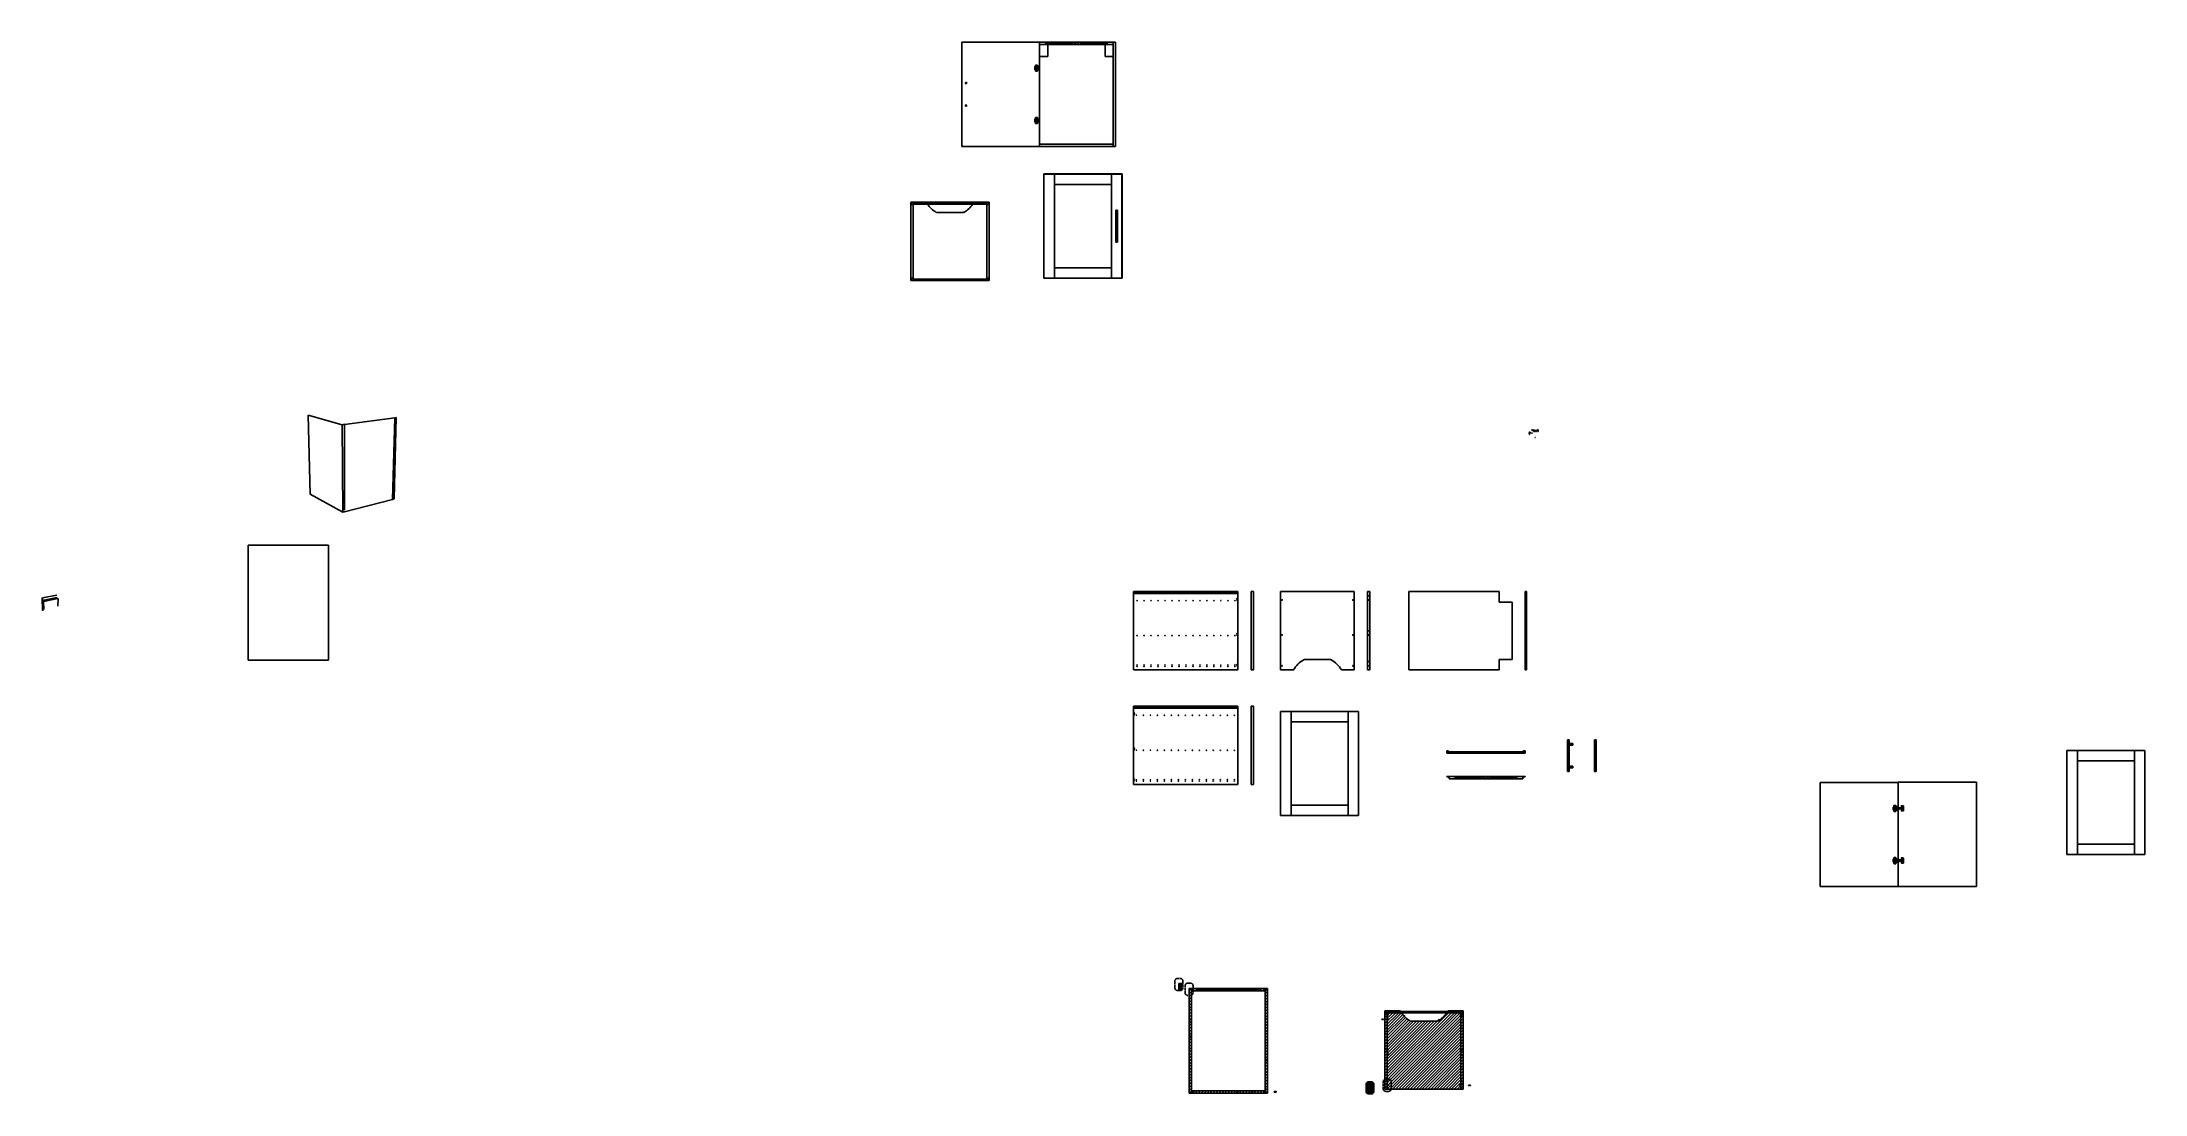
# Model space of a CAD drawing. Header units: millimetres. Extents: x -129 to 1482, y -328 to 477.
import ezdxf

# ---------------------------------------------------------------- set-up
doc = ezdxf.new("R2010")
doc.units = ezdxf.units.MM
doc.header["$LTSCALE"] = 0.05
doc.linetypes.add('CENTRO', pattern=[50.8, 31.75, -6.35, 6.35, -6.35])
doc.layers.add('costr', color=4, linetype='Continuous')
doc.layers.add('viti', color=1, linetype='Continuous')

msp = doc.modelspace()

# ---------------------------------------------------------------- hatches: boundary and pattern name
at = {"layer": 'costr'}
h = msp.add_hatch(dxfattribs=at)
h.set_pattern_fill('ANSI31', color=256, scale=0.1)
h.paths.add_polyline_path([(743.8, -243.9), (742.9, -243.9), (742.9, -245), (742.8, -245), (742.8, -243.9), (742, -243.9), (742, -249.1), (743.8, -249.1)])
h.paths.add_polyline_path([(745, -243.9), (743.8, -243.9), (743.8, -245.7), (745, -245.7)])
h = msp.add_hatch(dxfattribs=at)
h.set_pattern_fill('ANSI31', color=256, scale=0.5)
h.set_pattern_definition([(45, (0, 0.0056), (-1.122532, 1.122532), [])])
h.paths.add_polyline_path([(752.8, -247.3), (749.8, -247.3), (749.8, -247.5), (750.6, -247.5), (750.6, -248), (750.7, -248), (750.7, -247.5), (751.6, -247.5), (751.6, -249.1), (752.8, -249.1)])
h = msp.add_hatch(dxfattribs=at)
h.set_pattern_fill('ANSI31', color=256, scale=0.5)
h.paths.add_polyline_path([(751.6, -252.6, -0.098889), (750.8, -252.8), (749.8, -252.8), (749.8, -327.6), (751.6, -327.6), (751.6, -326.8), (751.2, -326.8), (751.2, -326.5), (751.6, -326.5)])
h.paths.add_polyline_path([(751.6, -247.6), (750.7, -247.6), (750.7, -248.6), (750.6, -248.6), (750.6, -247.6), (749.8, -247.6), (749.8, -252.8), (750.8, -252.8, 0.098889), (751.6, -252.6)])
h.paths.add_polyline_path([(809.8, -247.6), (808.9, -247.6), (808.9, -248.6), (808.8, -248.6), (808.8, -247.6), (808, -247.6), (808, -249.2), (808, -326.5), (808.4, -326.5), (808.4, -326.8), (808, -326.8), (808, -327.6), (809.8, -327.6)])
h.paths.add_polyline_path([(808, -325.8), (751.6, -325.8), (751.6, -326.5), (752.6, -326.5), (752.6, -326.8), (751.6, -326.8), (751.6, -327.6), (808, -327.6), (808, -326.8), (806.9, -326.8), (806.9, -326.5), (808, -326.5)])
h.paths.add_polyline_path([(808, -247.6), (808.8, -247.6), (808.8, -248.6), (808.9, -248.6), (808.9, -247.6), (809.8, -247.6), (809.8, -247.4), (752.8, -247.4), (752.8, -249.2), (808, -249.2)])
h.paths.add_polyline_path([(771.8, -248.9), (769.5, -248.9, -1), (769.5, -247.6), (771.8, -247.6, -1)], flags=16)
h.paths.add_polyline_path([(773.7, -247.6), (776.1, -247.6, -1), (776.1, -248.9), (773.7, -248.9, -1)], flags=16)
h.paths.add_polyline_path([(767.6, -248.9), (765.2, -248.9, -1), (765.2, -247.6), (767.6, -247.6, -1)], flags=16)
h.paths.add_polyline_path([(779.2, -248.3, -1), (777.9, -248.3, -1)], flags=16)
h.paths.add_polyline_path([(781.6, -248.3, -1), (780.4, -248.3, -1)], flags=16)
h.paths.add_polyline_path([(763.4, -248.9), (761, -248.9, -1), (761, -247.6), (763.4, -247.6, -1)], flags=16)
h.paths.add_polyline_path([(783.5, -247.6), (785.8, -247.6, -1), (785.8, -248.9), (783.5, -248.9, -1)], flags=16)
h.paths.add_polyline_path([(759.2, -248.9), (756.8, -248.9, -1), (756.8, -247.6), (759.2, -247.6, -1)], flags=16)
h.paths.add_polyline_path([(787.7, -247.6), (790.1, -247.6, -1), (790.1, -248.9), (787.7, -248.9, -1)], flags=16)
h.paths.add_polyline_path([(791.9, -247.6), (794.3, -247.6, -1), (794.3, -248.9), (791.9, -248.9, -1)], flags=16)
h.paths.add_polyline_path([(796.1, -247.6), (798.5, -247.6, -1), (798.5, -248.9), (796.1, -248.9, -1)], flags=16)
h.paths.add_polyline_path([(800.4, -247.6), (802.8, -247.6, -1), (802.8, -248.9), (800.4, -248.9, -1)], flags=16)
h = msp.add_hatch(dxfattribs=at)
h.set_pattern_fill('ANSI31', color=256, scale=0.5)
h.paths.add_polyline_path([(956.9, -297.7), (957.4, -297.7), (958.4, -297.7), (958.4, -298), (958.4, -298), (958, -298), (956.9, -298)], flags=16)
h.paths.add_polyline_path([(957.3, -294.5), (958.7, -294.5), (958.7, -294.8), (957.3, -294.8), (957.3, -294.5)], flags=16)
h.paths.add_polyline_path([(956.9, -271.2), (956.9, -270.9), (957.4, -270.9), (958.4, -270.9), (958.4, -271.2), (958.4, -271.2), (958, -271.2)], flags=16)
h.paths.add_polyline_path([(957.3, -318.1), (958.7, -318.1), (958.7, -318.4), (957.3, -318.4), (957.3, -318.2)], flags=16)
h.paths.add_polyline_path([(957.3, -268), (957.3, -267.7), (957.3, -267.7), (958.7, -267.7), (958.7, -268)], flags=16)
h.paths.add_polyline_path([(956.9, -321.3), (957.4, -321.3), (958.4, -321.3), (958.4, -321.6), (957.4, -321.6), (956.9, -321.6)], flags=16)
h.paths.add_polyline_path([(904.6, -316.9), (901.6, -316.9), (901.6, -318.1), (902.3, -318.1), (902.3, -318.4), (901.6, -318.4), (901.6, -321.3), (902.7, -321.3), (902.7, -321.6), (901.6, -321.6), (901.6, -324.6), (904.6, -324.6)], flags=17)
h.paths.add_polyline_path([(901.6, -321.6), (901.2, -321.6), (901.2, -321.3), (901.6, -321.3), (901.6, -318.4), (900.9, -318.4), (900.9, -318.2), (900.9, -318.1), (901.6, -318.1), (901.6, -316.9), (899.8, -316.9), (899.8, -324.6), (901.6, -324.6)])
h.paths.add_polyline_path([(959, -266.1), (958, -266.1), (958, -265.1), (959, -265.1)])
h.paths.add_polyline_path([(901.6, -266.1), (900.6, -266.1), (900.6, -265.1), (901.6, -265.1), (901.6, -264.6), (899.8, -264.6), (899.8, -316.9), (901.6, -316.9), (901.6, -298), (901.2, -298), (901.2, -297.7), (901.6, -297.7), (901.6, -294.8), (900.9, -294.8), (900.9, -294.5), (900.9, -294.5), (901.6, -294.5), (901.6, -271.2), (901.2, -271.2), (901.2, -270.9), (901.6, -270.9), (901.6, -268), (900.9, -268), (900.9, -267.7), (900.9, -267.7), (901.6, -267.7)])
edge = h.paths.add_edge_path()
edge.add_line((912.5, -266.1), (901.6, -266.1))
edge.add_line((901.6, -266.1), (901.6, -267.7))
edge.add_line((901.6, -267.7), (902.3, -267.7))
edge.add_line((902.3, -267.7), (902.3, -268))
edge.add_line((902.3, -268), (901.6, -268))
edge.add_line((901.6, -268), (901.6, -270.9))
edge.add_line((901.6, -270.9), (902.7, -270.9))
edge.add_line((902.7, -270.9), (902.7, -271.2))
edge.add_line((902.7, -271.2), (901.6, -271.2))
edge.add_line((901.6, -271.2), (901.6, -294.5))
edge.add_line((901.6, -294.5), (902.3, -294.5))
edge.add_line((902.3, -294.5), (902.3, -294.8))
edge.add_line((902.3, -294.8), (901.6, -294.8))
edge.add_line((901.6, -294.8), (901.6, -297.7))
edge.add_line((901.6, -297.7), (902.7, -297.7))
edge.add_line((902.7, -297.7), (902.7, -298))
edge.add_line((902.7, -298), (901.6, -298))
edge.add_line((901.6, -298), (901.6, -316.9))
edge.add_line((901.6, -316.9), (904.6, -316.9))
edge.add_line((904.6, -316.9), (904.6, -324.6))
edge.add_line((904.6, -324.6), (958, -324.6))
edge.add_line((958, -324.6), (959.8, -324.6))
edge.add_line((959.8, -324.6), (959.8, -264.6))
edge.add_line((959.8, -264.6), (958, -264.6))
edge.add_line((958, -264.6), (948.1, -264.6))
edge.add_arc((929.8, -254.2), 21.1, 328.5437, 330.1255, ccw=False)
edge.add_line((947.8, -265.1), (958, -265.1))
edge.add_line((958, -265.1), (958, -266.1))
edge.add_line((958, -266.1), (947.1, -266.1))
edge.add_arc((929.8, -254.2), 21.1, 300.0557, 325.2959, ccw=False)
edge.add_arc((939.4, -270.6), 2, 270, 300.0557, ccw=False)
edge.add_line((939.4, -272.6), (920.3, -272.6))
edge.add_arc((920.3, -270.6), 2, 239.9443, 270, ccw=False)
edge.add_arc((929.8, -254.2), 21.1, 214.7041, 239.9443, ccw=False)
edge = h.paths.add_edge_path()
edge.add_line((901.6, -265.1), (911.8, -265.1))
edge.add_arc((929.8, -254.2), 21.1, 209.8745, 211.4563, ccw=False)
edge.add_line((911.5, -264.6), (901.6, -264.6))
edge.add_line((901.6, -264.6), (901.6, -265.1))
h = msp.add_hatch(dxfattribs=at)
h.set_pattern_fill('ANSI31', color=256, scale=5)
h.paths.add_polyline_path([(911.8, -265.1), (900.6, -265.1), (900.6, -266.1), (912.5, -266.1, -0.014172)])
h.paths.add_polyline_path([(959, -265.1), (947.8, -265.1, -0.014172), (947.1, -266.1), (959, -266.1)])
h = msp.add_hatch(dxfattribs=at)
h.set_pattern_fill('ANSI31', color=256, scale=0.5)
h.paths.add_polyline_path([(959, -265.1), (900.6, -265.1), (900.6, -266.1), (959, -266.1)])
h = msp.add_hatch(dxfattribs=at)
h.set_pattern_fill('ANSI31', color=256, scale=0.1)
h.paths.add_polyline_path([(888.3, -320.4), (887.6, -320.4), (887.6, -320.4), (887.6, -320.4), (887.6, -320.4), (887.6, -320.3), (887.6, -320.2), (887.6, -320.1), (888.3, -320.1), (888.3, -319), (887.3, -319, 0.098889), (886.5, -319.1), (886.5, -328.1, 0.098889), (887.3, -328.3), (888.3, -328.3), (888.3, -323.6), (887.9, -323.6), (887.9, -323.3), (888.3, -323.3)])
h = msp.add_hatch(dxfattribs=at)
h.set_pattern_fill('ANSI31', color=256, scale=0.1)
h.paths.add_polyline_path([(891.3, -321, 0.414214), (889.3, -319), (888.3, -319), (888.3, -320.2), (888.9, -320.2), (888.9, -320.4), (888.3, -320.4), (888.3, -323.3), (889.3, -323.3), (889.3, -323.6), (888.3, -323.6), (888.3, -328.3), (889.3, -328.3, 0.414214), (891.3, -326.3)])
h.paths.add_polyline_path([(889, -320.2), (889, -320.2), (889, -320.3)], flags=16)

# ---------------------------------------------------------------- linework, layer by layer
for p, q in [((575.6, 397.6), (575.6, 477.3)), ((575.6, 477.3), (635.3, 477.3)), ((693.5, 477.5), (633.5, 477.5)), ((635.3, 477.5), (635.3, 397.5)), ((635.3, 477.5), (635.3, 397.5)), ((635.3, 477.5), (635.3, 437.5)), ((635.3, 477.3), (635.3, 397.6)), ((635.3, 475.7), (691.7, 475.7)), ((640.5, 477.2), (642.9, 477.2)), ((642.9, 476), (640.5, 476)), ((641.5, 466.5), (641.5, 475.7)), ((644.7, 477.2), (647.1, 477.2)), ((647.1, 476), (644.7, 476)), ((649, 477.2), (651.3, 477.2)), ((651.3, 476), (649, 476)), ((653.2, 477.2), (655.6, 477.2)), ((655.6, 476), (653.2, 476)), ((657.4, 477.2), (659.8, 477.2)), ((659.8, 476), (657.4, 476)), ((669.6, 477.2), (667.2, 477.2)), ((667.2, 476), (669.6, 476)), ((673.8, 477.2), (671.4, 477.2)), ((671.4, 476), (673.8, 476)), ((678, 477.2), (675.6, 477.2)), ((675.6, 476), (678, 476)), ((682.3, 477.2), (679.9, 477.2)), ((679.9, 476), (682.3, 476)), ((686.5, 477.2), (684.1, 477.2)), ((684.1, 476), (686.5, 476)), ((685.5, 466.5), (685.5, 475.7)), ((691.7, 477.5), (691.7, 397.5)), ((693.5, 397.5), (693.5, 477.5)), ((631.8, 457.9), (631.6, 457.9)), ((631.6, 457.9), (631.6, 457)), ((631.8, 457), (631.6, 457)), ((631.7, 457.8), (631.7, 457.1)), ((635.3, 458), (631.8, 458)), ((631.8, 456.9), (631.8, 458)), ((631.8, 457.8), (631.8, 457.1)), ((635.3, 456.9), (631.8, 456.9)), ((635.3, 466.5), (641.5, 466.5)), ((691.7, 466.5), (685.5, 466.5)), ((635.3, 437.5), (635.3, 397.5)), ((631.8, 417.9), (631.6, 417.9)), ((631.6, 417.9), (631.6, 417)), ((631.8, 417), (631.6, 417)), ((631.7, 417.8), (631.7, 417.1)), ((635.3, 418), (631.8, 418)), ((631.8, 416.9), (631.8, 418)), ((631.8, 417.8), (631.8, 417.1)), ((635.3, 416.9), (631.8, 416.9)), ((635.3, 417.1), (635.3, 417.8)), ((635.3, 397.6), (575.6, 397.6)), ((633.5, 397.5), (693.5, 397.5)), ((635.3, 399.3), (691.7, 399.3)), ((638.4, 376.6), (638.4, 296.6)), ((698.4, 376.6), (638.4, 376.6)), ((638.6, 376.3), (698.3, 376.3)), ((638.6, 296.6), (638.6, 376.3)), ((646.6, 296.6), (646.6, 376.3)), ((690.3, 376.3), (690.3, 296.6)), ((698.3, 376.3), (698.3, 296.6)), ((698.4, 296.6), (698.4, 376.6)), ((536.7, 354.8), (536.7, 294.8)), ((538.5, 354.8), (536.7, 354.8)), ((536.7, 354.8), (536.7, 353)), ((538.5, 354.8), (538.5, 354.8)), ((538.5, 354.8), (594.9, 354.8)), ((596.7, 354.8), (594.9, 354.8)), ((596.7, 294.8), (596.7, 354.8)), ((596.7, 353), (596.7, 354.8)), ((646.6, 368.3), (690.3, 368.3)), ((536.7, 353), (537.9, 353)), ((537.1, 354.3), (537.1, 353.8)), ((537.5, 353.8), (537.5, 354.3)), ((538.5, 353.8), (537.9, 353)), ((538.5, 353.8), (538.5, 295.8)), ((538.5, 353.8), (594.9, 353.8)), ((538.5, 353.3), (594.9, 353.3)), ((557.2, 346.8), (576.3, 346.8)), ((594.9, 295.8), (594.9, 353.8)), ((594.9, 353.8), (595.6, 353)), ((595.6, 353), (596.7, 353)), ((596, 353.8), (596, 354.3)), ((596.4, 354.3), (596.4, 353.8)), ((536.7, 294.8), (536.7, 296.6)), ((536.7, 296.6), (537.9, 296.6)), ((536.7, 294.8), (538.5, 294.8)), ((536.7, 294.8), (596.7, 294.8)), ((537.1, 295.3), (537.1, 295.8)), ((537.5, 295.8), (537.5, 295.3)), ((538.5, 295.8), (537.9, 296.6)), ((538.5, 295.8), (594.9, 295.8)), ((538.5, 294.8), (594.9, 294.8)), ((594.9, 295.8), (595.6, 296.6)), ((594.9, 294.8), (596.7, 294.8)), ((595.6, 296.6), (596.7, 296.6)), ((596, 295.8), (596, 295.3)), ((596.4, 295.3), (596.4, 295.8)), ((596.7, 296.6), (596.7, 294.8)), ((638.4, 296.6), (698.4, 296.6)), ((698.3, 296.6), (638.6, 296.6)), ((690.3, 304.6), (646.6, 304.6)), ((29, 4.1), (29, 92.1)), ((29, 92.1), (90.6, 92.1)), ((90.6, 92.1), (90.6, 4.1)), ((787.2, 56.5), (707.2, 56.5)), ((707.2, 56.5), (707.2, -3.5)), ((707.2, 56), (787.2, 56)), ((787.2, 55), (707.2, 55)), ((787.2, -3.5), (787.2, 56.5)), ((797.2, 56.5), (797.2, -3.5)), ((799, 56.5), (797.2, 56.5)), ((799, -3.5), (799, 56.5)), ((876.3, 56.5), (819.9, 56.5)), ((819.9, 56.5), (819.9, -3.5)), ((876.3, -3.5), (876.3, 56.5)), ((886.3, 56.5), (886.3, -3.5)), ((888.1, 56.5), (886.3, 56.5)), ((888.1, -3.5), (888.1, 56.5)), ((918.2, 56.5), (918.2, -3.5)), ((987.2, 56.5), (918.2, 56.5)), ((987.2, 56.5), (987.2, 48.5)), ((987.2, 48.5), (997.2, 48.5)), ((997.2, 48.5), (997.2, 4.5)), ((1008.2, 56.5), (1007.2, 56.5)), ((1007.2, 56.5), (1007.2, -3.5)), ((1008.2, -3.5), (1008.2, 56.5)), ((90.6, 4.1), (29, 4.1)), ((857.7, 4.5), (838.6, 4.5)), ((987.2, -3.5), (987.2, 4.5)), ((987.2, 4.5), (997.2, 4.5)), ((707.2, -3.5), (787.2, -3.5)), ((797.2, -3.5), (799, -3.5)), ((819.9, -3.5), (829.9, -3.5)), ((876.3, -3.5), (866.4, -3.5)), ((866.4, -3.5), (876.3, -3.5)), ((886.3, -3.5), (888.1, -3.5)), ((918.2, -3.5), (987.2, -3.5)), ((1007.2, -3.5), (1008.2, -3.5)), ((707.2, -31.3), (707.2, -91.3)), ((787.2, -31.3), (707.2, -31.3)), ((707.2, -31.8), (787.2, -31.8)), ((787.2, -91.3), (787.2, -31.3)), ((797.2, -31.3), (797.2, -91.3)), ((799, -31.3), (797.2, -31.3)), ((799, -91.3), (799, -31.3)), ((787.2, -32.8), (707.2, -32.8)), ((819.9, -35.3), (879.6, -35.3)), ((819.9, -115), (819.9, -35.3)), ((827.9, -115), (827.9, -35.3)), ((827.9, -43.3), (871.6, -43.3)), ((871.6, -35.3), (871.6, -115)), ((879.6, -35.3), (879.6, -115)), ((947.1, -67.3), (947.1, -65.5)), ((947.1, -65.5), (948.3, -65.5)), ((947.1, -67.3), (1007.1, -67.3)), ((947.5, -66.8), (947.5, -66.3)), ((947.9, -66.3), (947.9, -66.8)), ((948.9, -66.3), (948.3, -65.5)), ((948.9, -66.3), (1005.3, -66.3)), ((1005.3, -66.3), (1005.9, -65.5)), ((1005.9, -65.5), (1007.1, -65.5)), ((1006.3, -66.3), (1006.3, -66.8)), ((1006.7, -66.8), (1006.7, -66.3)), ((1007.1, -65.5), (1007.1, -67.3)), ((1422.2, -144.9), (1422.2, -65.2)), ((1422.2, -65.2), (1481.9, -65.2)), ((1430.2, -144.9), (1430.2, -65.2)), ((1430.2, -73.2), (1473.9, -73.2)), ((1473.9, -65.2), (1473.9, -144.9)), ((1481.9, -65.2), (1481.9, -144.9)), ((707.2, -91.3), (787.2, -91.3)), ((797.2, -91.3), (799, -91.3)), ((1007.1, -85.1), (947.1, -85.1)), ((947.1, -85.3), (947.1, -85.1)), ((948.9, -85.3), (947.1, -85.3)), ((948.9, -86.9), (948.9, -85.3)), ((948.9, -86.9), (1005.3, -86.9)), ((954.1, -85.4), (956.5, -85.4)), ((956.5, -86.6), (954.1, -86.6)), ((958.4, -85.4), (960.8, -85.4)), ((960.8, -86.6), (958.4, -86.6)), ((962.6, -85.4), (965, -85.4)), ((965, -86.6), (962.6, -86.6)), ((966.8, -85.4), (969.2, -85.4)), ((969.2, -86.6), (966.8, -86.6)), ((971.1, -85.4), (973.4, -85.4)), ((973.4, -86.6), (971.1, -86.6)), ((983.2, -85.4), (980.8, -85.4)), ((980.8, -86.6), (983.2, -86.6)), ((987.4, -85.4), (985.1, -85.4)), ((985.1, -86.6), (987.4, -86.6)), ((991.7, -85.4), (989.3, -85.4)), ((989.3, -86.6), (991.7, -86.6)), ((995.9, -85.4), (993.5, -85.4)), ((993.5, -86.6), (995.9, -86.6)), ((1000.1, -85.4), (997.7, -85.4)), ((997.7, -86.6), (1000.1, -86.6)), ((1005.3, -86.9), (1005.3, -85.3)), ((1005.3, -85.3), (1007.1, -85.3)), ((1007.1, -85.3), (1007.1, -85.1)), ((1233.2, -169.4), (1233.2, -89.7)), ((1233.2, -89.7), (1292.9, -89.7)), ((1352.9, -89.5), (1292.9, -89.5)), ((1292.9, -89.5), (1292.9, -169.5)), ((1292.9, -89.7), (1292.9, -169.4)), ((1352.9, -169.5), (1352.9, -89.5)), ((871.6, -107), (827.9, -107)), ((1289.4, -109.1), (1289.2, -109.1)), ((1289.2, -109.1), (1289.2, -110)), ((1289.4, -110), (1289.2, -110)), ((1289.3, -109.2), (1289.3, -109.9)), ((1293.9, -109), (1289.4, -109)), ((1289.4, -110.1), (1289.4, -109)), ((1289.4, -109.2), (1289.4, -109.9)), ((1293.9, -110.1), (1289.4, -110.1)), ((1292.9, -109.9), (1292.9, -109.2)), ((1293.4, -109.2), (1292.9, -109.2)), ((1293.4, -109.9), (1292.9, -109.9)), ((1293.3, -109.8), (1293.3, -109.2)), ((1293.3, -109.2), (1293.4, -109.2)), ((1293.3, -109.8), (1293.4, -109.8)), ((1295.4, -109), (1293.4, -109)), ((1293.4, -109.2), (1293.4, -109)), ((1293.4, -109), (1293.4, -109)), ((1293.4, -110), (1293.4, -109.8)), ((1295.4, -110), (1293.4, -110)), ((1293.9, -109), (1293.9, -109)), ((1293.9, -110), (1293.9, -110.1)), ((1295.4, -108.6), (1295.4, -107.6)), ((1295.4, -110), (1295.4, -109)), ((1295.4, -111.4), (1295.4, -110.4)), ((1295.5, -107.5), (1296.8, -107.5)), ((1296.8, -111.5), (1295.5, -111.5)), ((1296.9, -107.6), (1296.9, -111.4)), ((879.6, -115), (819.9, -115)), ((1481.9, -144.9), (1422.2, -144.9)), ((1473.9, -136.9), (1430.2, -136.9)), ((1289.4, -149.1), (1289.2, -149.1)), ((1289.2, -149.1), (1289.2, -150)), ((1289.4, -150), (1289.2, -150)), ((1289.3, -149.2), (1289.3, -149.9)), ((1293.9, -149), (1289.4, -149)), ((1289.4, -150.1), (1289.4, -149)), ((1289.4, -149.2), (1289.4, -149.9)), ((1293.9, -150.1), (1289.4, -150.1)), ((1292.9, -149.9), (1292.9, -149.2)), ((1293.4, -149.2), (1292.9, -149.2)), ((1293.4, -149.9), (1292.9, -149.9)), ((1293.3, -149.8), (1293.3, -149.2)), ((1293.3, -149.2), (1293.4, -149.2)), ((1293.3, -149.8), (1293.4, -149.8)), ((1295.4, -149), (1293.4, -149)), ((1293.4, -149.2), (1293.4, -149)), ((1293.4, -149), (1293.4, -149)), ((1293.4, -150), (1293.4, -149.8)), ((1295.4, -150), (1293.4, -150)), ((1293.9, -149), (1293.9, -149)), ((1293.9, -150), (1293.9, -150.1)), ((1295.4, -148.6), (1295.4, -147.6)), ((1295.4, -150), (1295.4, -149)), ((1295.4, -151.4), (1295.4, -150.4)), ((1295.5, -147.5), (1296.8, -147.5)), ((1296.8, -151.5), (1295.5, -151.5)), ((1296.9, -147.6), (1296.9, -151.4)), ((1292.9, -169.4), (1233.2, -169.4)), ((1292.9, -169.5), (1352.9, -169.5)), ((742, -243.9), (742, -243.7)), ((742, -243.7), (745, -243.7)), ((742, -243.9), (743.8, -243.9)), ((742, -243.9), (742, -249.1)), ((743.8, -243.9), (742, -243.9)), ((743.8, -249), (743.8, -243.9)), ((745, -243.9), (743.8, -243.9)), ((743.8, -245.7), (745, -245.7)), ((809.8, -247.4), (749.8, -247.4)), ((749.8, -247.6), (749.8, -247.4)), ((749.8, -247.6), (749.8, -327.6)), ((750.6, -247.6), (749.8, -247.6)), ((751.6, -247.6), (750.7, -247.6)), ((751.6, -247.6), (751.6, -326.5)), ((751.6, -249.2), (751.6, -247.6)), ((751.6, -249.2), (808, -249.2)), ((756.8, -247.6), (759.2, -247.6)), ((759.2, -248.9), (756.8, -248.9)), ((761, -247.6), (763.4, -247.6)), ((763.4, -248.9), (761, -248.9)), ((765.2, -247.6), (767.6, -247.6)), ((767.6, -248.9), (765.2, -248.9)), ((769.5, -247.6), (771.8, -247.6)), ((771.8, -248.9), (769.5, -248.9)), ((773.7, -247.6), (776.1, -247.6)), ((776.1, -248.9), (773.7, -248.9)), ((785.8, -247.6), (783.5, -247.6)), ((783.5, -248.9), (785.8, -248.9)), ((790.1, -247.6), (787.7, -247.6)), ((787.7, -248.9), (790.1, -248.9)), ((794.3, -247.6), (791.9, -247.6)), ((791.9, -248.9), (794.3, -248.9)), ((798.5, -247.6), (796.1, -247.6)), ((796.1, -248.9), (798.5, -248.9)), ((802.8, -247.6), (800.4, -247.6)), ((800.4, -248.9), (802.8, -248.9)), ((808, -247.6), (808, -326.5)), ((808, -249.2), (808, -247.6)), ((808, -247.6), (808.8, -247.6)), ((808.9, -247.6), (809.8, -247.6)), ((809.8, -247.6), (809.8, -247.4)), ((809.8, -327.6), (809.8, -247.6)), ((899.8, -324.6), (899.8, -264.6)), ((899.8, -264.6), (901.6, -264.6)), ((900.6, -266.1), (900.6, -265.1)), ((900.6, -265.1), (959, -265.1)), ((900.6, -266.1), (959, -266.1)), ((901.6, -264.6), (901.6, -265.1)), ((901.6, -264.6), (911.5, -264.6)), ((911.5, -264.6), (901.6, -264.6)), ((901.6, -266.1), (901.6, -267.7)), ((901.6, -268), (901.6, -270.9)), ((901.6, -271.2), (901.6, -294.5)), ((920.3, -272.6), (939.4, -272.6)), ((958, -264.6), (948.1, -264.6)), ((958, -264.6), (959.8, -264.6)), ((958, -265.1), (958, -264.6)), ((958, -267.7), (958, -266.1)), ((958, -270.9), (958, -268)), ((958, -294.5), (958, -271.2)), ((959, -265.1), (959, -266.1)), ((959.8, -264.6), (959.8, -324.6)), ((901.6, -294.8), (901.6, -297.7)), ((901.6, -298), (901.6, -318.1)), ((958, -297.7), (958, -294.8)), ((958, -318.1), (958, -298)), ((886.5, -319.1), (886.5, -328.1)), ((888.3, -319), (888.3, -328.3)), ((901.6, -318.4), (901.6, -321.3)), ((901.6, -321.6), (901.6, -324.6)), ((958, -321.3), (958, -318.4)), ((958, -324.6), (958, -321.6)), ((749.8, -327.6), (809.8, -327.6)), ((751.6, -325.8), (808, -325.8)), ((751.6, -326.8), (751.6, -327.6)), ((808, -326.8), (808, -327.6)), ((901.6, -324.6), (899.8, -324.6)), ((901.6, -324.6), (958, -324.6)), ((959.8, -324.6), (958, -324.6))]:
    msp.add_line(p, q)
for points in [[(634.6, 458), (634.6, 458.5, 0.414214), (634.4, 458.7), (633.8, 458.7, -0.414214), (633.6, 458.9), (633.6, 459.6, 0.414214), (633.4, 459.8), (632.3, 459.8, 0.414214), (632.1, 459.6), (632.1, 458.9, -0.414214), (631.9, 458.7), (631.8, 458.7, 0.414214), (631.6, 458.5), (631.6, 457.9)], [(634.6, 456.9), (634.6, 456.4, -0.414214), (634.4, 456.2), (633.8, 456.2, 0.414214), (633.6, 456), (633.6, 455.3, -0.414214), (633.4, 455.1), (632.3, 455.1, -0.414214), (632.1, 455.3), (632.1, 456, 0.414214), (631.9, 456.2), (631.8, 456.2, -0.414214), (631.6, 456.4), (631.6, 457)], [(634.6, 418), (634.6, 418.5, 0.414214), (634.4, 418.7), (633.8, 418.7, -0.414214), (633.6, 418.9), (633.6, 419.6, 0.414214), (633.4, 419.8), (632.3, 419.8, 0.414214), (632.1, 419.6), (632.1, 418.9, -0.414214), (631.9, 418.7), (631.8, 418.7, 0.414214), (631.6, 418.5), (631.6, 417.9)], [(634.6, 416.9), (634.6, 416.4, -0.414214), (634.4, 416.2), (633.8, 416.2, 0.414214), (633.6, 416), (633.6, 415.3, -0.414214), (633.4, 415.1), (632.3, 415.1, -0.414214), (632.1, 415.3), (632.1, 416, 0.414214), (631.9, 416.2), (631.8, 416.2, -0.414214), (631.6, 416.4), (631.6, 417)], [(1292.2, -109), (1292.2, -108.5, 0.414214), (1292, -108.3), (1291.4, -108.3, -0.414214), (1291.2, -108.1), (1291.2, -107.4, 0.414214), (1291, -107.2), (1289.9, -107.2, 0.414214), (1289.7, -107.4), (1289.7, -108.1, -0.414214), (1289.5, -108.3), (1289.4, -108.3, 0.414214), (1289.2, -108.5), (1289.2, -109.1)], [(1292.2, -110.1), (1292.2, -110.6, -0.414214), (1292, -110.8), (1291.4, -110.8, 0.414214), (1291.2, -111), (1291.2, -111.7, -0.414214), (1291, -111.9), (1289.9, -111.9, -0.414214), (1289.7, -111.7), (1289.7, -111, 0.414214), (1289.5, -110.8), (1289.4, -110.8, -0.414214), (1289.2, -110.6), (1289.2, -110)], [(1292.2, -149), (1292.2, -148.5, 0.414214), (1292, -148.3), (1291.4, -148.3, -0.414214), (1291.2, -148.1), (1291.2, -147.4, 0.414214), (1291, -147.2), (1289.9, -147.2, 0.414214), (1289.7, -147.4), (1289.7, -148.1, -0.414214), (1289.5, -148.3), (1289.4, -148.3, 0.414214), (1289.2, -148.5), (1289.2, -149.1)], [(1292.2, -150.1), (1292.2, -150.6, -0.414214), (1292, -150.8), (1291.4, -150.8, 0.414214), (1291.2, -151), (1291.2, -151.7, -0.414214), (1291, -151.9), (1289.9, -151.9, -0.414214), (1289.7, -151.7), (1289.7, -151, 0.414214), (1289.5, -150.8), (1289.4, -150.8, -0.414214), (1289.2, -150.6), (1289.2, -150)]]:
    msp.add_lwpolyline(points, format="xyb")
for points in [[(632.2, 459.2), (632.2, 459.3)], [(632.2, 458.7), (632.2, 458.9)], [(632.2, 456.3), (632.2, 456.1)], [(632.2, 455.8), (632.2, 455.7)], [(632.7, 459.2), (632.7, 459.3)], [(632.7, 458.7), (632.7, 458.9)], [(632.7, 456.3), (632.7, 456.1)], [(632.7, 455.8), (632.7, 455.7)], [(632.9, 458.7), (632.9, 459.3)], [(632.9, 456.3), (632.9, 455.7)], [(633.4, 458.7), (633.4, 459.3)], [(633.4, 456.3), (633.4, 455.7)], [(632.2, 419.2), (632.2, 419.3)], [(632.2, 418.7), (632.2, 418.9)], [(632.7, 419.2), (632.7, 419.3)], [(632.7, 418.7), (632.7, 418.9)], [(632.9, 418.7), (632.9, 419.3)], [(633.4, 418.7), (633.4, 419.3)], [(632.2, 416.3), (632.2, 416.1)], [(632.2, 415.8), (632.2, 415.7)], [(632.7, 416.3), (632.7, 416.1)], [(632.7, 415.8), (632.7, 415.7)], [(632.9, 416.3), (632.9, 415.7)], [(633.4, 416.3), (633.4, 415.7)], [(1289.8, -107.8), (1289.8, -107.7)], [(1289.8, -108.3), (1289.8, -108.2)], [(1289.8, -110.8), (1289.8, -110.9)], [(1289.8, -111.2), (1289.8, -111.4)], [(1290.3, -107.8), (1290.3, -107.7)], [(1290.3, -108.3), (1290.3, -108.2)], [(1290.3, -110.8), (1290.3, -110.9)], [(1290.3, -111.2), (1290.3, -111.4)], [(1290.5, -108.3), (1290.5, -107.7)], [(1290.5, -110.8), (1290.5, -111.4)], [(1291, -108.3), (1291, -107.7)], [(1291, -110.8), (1291, -111.4)], [(1289.8, -147.8), (1289.8, -147.7)], [(1289.8, -148.3), (1289.8, -148.2)], [(1289.8, -150.8), (1289.8, -150.9)], [(1289.8, -151.2), (1289.8, -151.4)], [(1290.3, -147.8), (1290.3, -147.7)], [(1290.3, -148.3), (1290.3, -148.2)], [(1290.3, -150.8), (1290.3, -150.9)], [(1290.3, -151.2), (1290.3, -151.4)], [(1290.5, -148.3), (1290.5, -147.7)], [(1290.5, -150.8), (1290.5, -151.4)], [(1291, -148.3), (1291, -147.7)], [(1291, -150.8), (1291, -151.4)]]:
    msp.add_lwpolyline(points)
for points in [[(632.5, 459), (632.6, 459, 0.414214), (632.6, 459), (632.6, 459.1, 0.414214), (632.6, 459.1), (632.5, 459.1, -0.414214), (632.5, 459.1), (632.5, 459.2, 0.414214), (632.5, 459.2), (632.4, 459.2, 0.414214), (632.4, 459.2), (632.4, 459.1, -0.414214), (632.4, 459.1), (632.3, 459.1, 0.414214), (632.3, 459.1), (632.3, 459, 0.414214), (632.3, 459), (632.4, 459, -0.414214), (632.4, 459), (632.4, 458.8, 0.414214), (632.4, 458.8), (632.5, 458.8, 0.414214), (632.5, 458.8), (632.5, 459, -0.414214)], [(632.5, 456), (632.6, 456, -0.414214), (632.6, 456), (632.6, 455.9, -0.414214), (632.6, 455.9), (632.5, 455.9, 0.414214), (632.5, 455.9), (632.5, 455.8, -0.414214), (632.5, 455.8), (632.4, 455.8, -0.414214), (632.4, 455.8), (632.4, 455.9, 0.414214), (632.4, 455.9), (632.3, 455.9, -0.414214), (632.3, 455.9), (632.3, 456, -0.414214), (632.3, 456), (632.4, 456, 0.414214), (632.4, 456), (632.4, 456.1, -0.414214), (632.4, 456.1), (632.5, 456.1, -0.414214), (632.5, 456.1), (632.5, 456, 0.414214)], [(633.5, 457.4), (633.6, 457.4, 0.414214), (633.6, 457.5), (633.6, 457.5, 0.414214), (633.6, 457.5), (633.5, 457.5, -0.414214), (633.5, 457.6), (633.5, 457.7, 0.414214), (633.4, 457.7), (633.4, 457.7, 0.414214), (633.4, 457.7), (633.4, 457.6, -0.414214), (633.3, 457.5), (633.2, 457.5, 0.414214), (633.2, 457.5), (633.2, 457.5, 0.414214), (633.2, 457.4), (633.3, 457.4, -0.414214), (633.4, 457.4), (633.4, 457.3, 0.414214), (633.4, 457.3), (633.4, 457.3, 0.414214), (633.5, 457.3), (633.5, 457.4, -0.414214)], [(634.5, 457.4), (634.7, 457.4, 0.414214), (634.7, 457.5), (634.7, 457.5, 0.414214), (634.7, 457.5), (634.5, 457.5, -0.414214), (634.5, 457.6), (634.5, 457.7, 0.414214), (634.5, 457.7), (634.4, 457.7, 0.414214), (634.4, 457.7), (634.4, 457.6, -0.414214), (634.4, 457.5), (634.3, 457.5, 0.414214), (634.3, 457.5), (634.3, 457.5, 0.414214), (634.3, 457.4), (634.4, 457.4, -0.414214), (634.4, 457.4), (634.4, 457.3, 0.414214), (634.4, 457.3), (634.5, 457.3, 0.414214), (634.5, 457.3), (634.5, 457.4, -0.414214)], [(632.5, 419), (632.6, 419, 0.414214), (632.6, 419), (632.6, 419.1, 0.414214), (632.6, 419.1), (632.5, 419.1, -0.414214), (632.5, 419.1), (632.5, 419.2, 0.414214), (632.5, 419.2), (632.4, 419.2, 0.414214), (632.4, 419.2), (632.4, 419.1, -0.414214), (632.4, 419.1), (632.3, 419.1, 0.414214), (632.3, 419.1), (632.3, 419, 0.414214), (632.3, 419), (632.4, 419, -0.414214), (632.4, 419), (632.4, 418.8, 0.414214), (632.4, 418.8), (632.5, 418.8, 0.414214), (632.5, 418.8), (632.5, 419, -0.414214)], [(632.5, 416), (632.6, 416, -0.414214), (632.6, 416), (632.6, 415.9, -0.414214), (632.6, 415.9), (632.5, 415.9, 0.414214), (632.5, 415.9), (632.5, 415.8, -0.414214), (632.5, 415.8), (632.4, 415.8, -0.414214), (632.4, 415.8), (632.4, 415.9, 0.414214), (632.4, 415.9), (632.3, 415.9, -0.414214), (632.3, 415.9), (632.3, 416, -0.414214), (632.3, 416), (632.4, 416, 0.414214), (632.4, 416), (632.4, 416.1, -0.414214), (632.4, 416.1), (632.5, 416.1, -0.414214), (632.5, 416.1), (632.5, 416, 0.414214)], [(633.5, 417.4), (633.6, 417.4, 0.414214), (633.6, 417.5), (633.6, 417.5, 0.414214), (633.6, 417.5), (633.5, 417.5, -0.414214), (633.5, 417.6), (633.5, 417.7, 0.414214), (633.4, 417.7), (633.4, 417.7, 0.414214), (633.4, 417.7), (633.4, 417.6, -0.414214), (633.3, 417.5), (633.2, 417.5, 0.414214), (633.2, 417.5), (633.2, 417.5, 0.414214), (633.2, 417.4), (633.3, 417.4, -0.414214), (633.4, 417.4), (633.4, 417.3, 0.414214), (633.4, 417.3), (633.4, 417.3, 0.414214), (633.5, 417.3), (633.5, 417.4, -0.414214)], [(634.5, 417.4), (634.7, 417.4, 0.414214), (634.7, 417.5), (634.7, 417.5, 0.414214), (634.7, 417.5), (634.5, 417.5, -0.414214), (634.5, 417.6), (634.5, 417.7, 0.414214), (634.5, 417.7), (634.4, 417.7, 0.414214), (634.4, 417.7), (634.4, 417.6, -0.414214), (634.4, 417.5), (634.3, 417.5, 0.414214), (634.3, 417.5), (634.3, 417.5, 0.414214), (634.3, 417.4), (634.4, 417.4, -0.414214), (634.4, 417.4), (634.4, 417.3, 0.414214), (634.4, 417.3), (634.5, 417.3, 0.414214), (634.5, 417.3), (634.5, 417.4, -0.414214)], [(1290.1, -108.1), (1290.3, -108.1, 0.414214), (1290.3, -108), (1290.3, -108, 0.414214), (1290.3, -108), (1290.1, -108, -0.414214), (1290.1, -107.9), (1290.1, -107.8, 0.414214), (1290.1, -107.8), (1290, -107.8, 0.414214), (1290, -107.8), (1290, -107.9, -0.414214), (1290, -108), (1289.9, -108, 0.414214), (1289.9, -108), (1289.9, -108, 0.414214), (1289.9, -108.1), (1290, -108.1, -0.414214), (1290, -108.1), (1290, -108.2, 0.414214), (1290, -108.2), (1290.1, -108.2, 0.414214), (1290.1, -108.2), (1290.1, -108.1, -0.414214)], [(1290.1, -111), (1290.3, -111, -0.414214), (1290.3, -111), (1290.3, -111.1, -0.414214), (1290.3, -111.1), (1290.1, -111.1, 0.414214), (1290.1, -111.1), (1290.1, -111.3, -0.414214), (1290.1, -111.3), (1290, -111.3, -0.414214), (1290, -111.3), (1290, -111.1, 0.414214), (1290, -111.1), (1289.9, -111.1, -0.414214), (1289.9, -111.1), (1289.9, -111, -0.414214), (1289.9, -111), (1290, -111, 0.414214), (1290, -111), (1290, -110.9, -0.414214), (1290, -110.9), (1290.1, -110.9, -0.414214), (1290.1, -110.9), (1290.1, -111, 0.414214)], [(1291.1, -109.6), (1291.2, -109.6, 0.414214), (1291.2, -109.6), (1291.2, -109.5, 0.414214), (1291.2, -109.5), (1291.1, -109.5, -0.414214), (1291.1, -109.5), (1291.1, -109.3, 0.414214), (1291.1, -109.3), (1291, -109.3, 0.414214), (1291, -109.3), (1291, -109.5, -0.414214), (1291, -109.5), (1290.8, -109.5, 0.414214), (1290.8, -109.5), (1290.8, -109.6, 0.414214), (1290.8, -109.6), (1291, -109.6, -0.414214), (1291, -109.6), (1291, -109.7, 0.414214), (1291, -109.7), (1291.1, -109.7, 0.414214), (1291.1, -109.7), (1291.1, -109.6, -0.414214)], [(1292.2, -109.6), (1292.3, -109.6, 0.414214), (1292.3, -109.6), (1292.3, -109.5, 0.414214), (1292.3, -109.5), (1292.2, -109.5, -0.414214), (1292.1, -109.5), (1292.1, -109.3, 0.414214), (1292.1, -109.3), (1292.1, -109.3, 0.414214), (1292, -109.3), (1292, -109.5, -0.414214), (1292, -109.5), (1291.9, -109.5, 0.414214), (1291.9, -109.5), (1291.9, -109.6, 0.414214), (1291.9, -109.6), (1292, -109.6, -0.414214), (1292, -109.6), (1292, -109.7, 0.414214), (1292.1, -109.7), (1292.1, -109.7, 0.414214), (1292.1, -109.7), (1292.1, -109.6, -0.414214)], [(1296, -108.1), (1296.1, -108.1, 0.414214), (1296.1, -108.1), (1296.1, -108, 0.414214), (1296.1, -108), (1296, -108, -0.414214), (1296, -108), (1296, -107.8, 0.414214), (1296, -107.8), (1295.9, -107.8, 0.414214), (1295.9, -107.8), (1295.9, -108, -0.414214), (1295.9, -108), (1295.7, -108, 0.414214), (1295.7, -108), (1295.7, -108.1, 0.414214), (1295.7, -108.1), (1295.9, -108.1, -0.414214), (1295.9, -108.1), (1295.9, -108.2, 0.414214), (1295.9, -108.2), (1296, -108.2, 0.414214), (1296, -108.2), (1296, -108.1, -0.414214)], [(1296, -111.1), (1296.1, -111.1, 0.414214), (1296.1, -111.1), (1296.1, -111, 0.414214), (1296.1, -111), (1296, -111, -0.414214), (1296, -111), (1296, -110.8, 0.414214), (1296, -110.8), (1295.9, -110.8, 0.414214), (1295.9, -110.8), (1295.9, -111, -0.414214), (1295.9, -111), (1295.7, -111, 0.414214), (1295.7, -111), (1295.7, -111.1, 0.414214), (1295.7, -111.1), (1295.9, -111.1, -0.414214), (1295.9, -111.1), (1295.9, -111.2, 0.414214), (1295.9, -111.2), (1296, -111.2, 0.414214), (1296, -111.2), (1296, -111.1, -0.414214)], [(1290.1, -148.1), (1290.3, -148.1, 0.414214), (1290.3, -148), (1290.3, -148, 0.414214), (1290.3, -148), (1290.1, -148, -0.414214), (1290.1, -147.9), (1290.1, -147.8, 0.414214), (1290.1, -147.8), (1290, -147.8, 0.414214), (1290, -147.8), (1290, -147.9, -0.414214), (1290, -148), (1289.9, -148, 0.414214), (1289.9, -148), (1289.9, -148, 0.414214), (1289.9, -148.1), (1290, -148.1, -0.414214), (1290, -148.1), (1290, -148.2, 0.414214), (1290, -148.2), (1290.1, -148.2, 0.414214), (1290.1, -148.2), (1290.1, -148.1, -0.414214)], [(1290.1, -151), (1290.3, -151, -0.414214), (1290.3, -151), (1290.3, -151.1, -0.414214), (1290.3, -151.1), (1290.1, -151.1, 0.414214), (1290.1, -151.1), (1290.1, -151.3, -0.414214), (1290.1, -151.3), (1290, -151.3, -0.414214), (1290, -151.3), (1290, -151.1, 0.414214), (1290, -151.1), (1289.9, -151.1, -0.414214), (1289.9, -151.1), (1289.9, -151, -0.414214), (1289.9, -151), (1290, -151, 0.414214), (1290, -151), (1290, -150.9, -0.414214), (1290, -150.9), (1290.1, -150.9, -0.414214), (1290.1, -150.9), (1290.1, -151, 0.414214)], [(1291.1, -149.6), (1291.2, -149.6, 0.414214), (1291.2, -149.6), (1291.2, -149.5, 0.414214), (1291.2, -149.5), (1291.1, -149.5, -0.414214), (1291.1, -149.5), (1291.1, -149.3, 0.414214), (1291.1, -149.3), (1291, -149.3, 0.414214), (1291, -149.3), (1291, -149.5, -0.414214), (1291, -149.5), (1290.8, -149.5, 0.414214), (1290.8, -149.5), (1290.8, -149.6, 0.414214), (1290.8, -149.6), (1291, -149.6, -0.414214), (1291, -149.6), (1291, -149.7, 0.414214), (1291, -149.7), (1291.1, -149.7, 0.414214), (1291.1, -149.7), (1291.1, -149.6, -0.414214)], [(1292.2, -149.6), (1292.3, -149.6, 0.414214), (1292.3, -149.6), (1292.3, -149.5, 0.414214), (1292.3, -149.5), (1292.2, -149.5, -0.414214), (1292.1, -149.5), (1292.1, -149.3, 0.414214), (1292.1, -149.3), (1292.1, -149.3, 0.414214), (1292, -149.3), (1292, -149.5, -0.414214), (1292, -149.5), (1291.9, -149.5, 0.414214), (1291.9, -149.5), (1291.9, -149.6, 0.414214), (1291.9, -149.6), (1292, -149.6, -0.414214), (1292, -149.6), (1292, -149.7, 0.414214), (1292.1, -149.7), (1292.1, -149.7, 0.414214), (1292.1, -149.7), (1292.1, -149.6, -0.414214)], [(1296, -148.1), (1296.1, -148.1, 0.414214), (1296.1, -148.1), (1296.1, -148, 0.414214), (1296.1, -148), (1296, -148, -0.414214), (1296, -148), (1296, -147.8, 0.414214), (1296, -147.8), (1295.9, -147.8, 0.414214), (1295.9, -147.8), (1295.9, -148, -0.414214), (1295.9, -148), (1295.7, -148, 0.414214), (1295.7, -148), (1295.7, -148.1, 0.414214), (1295.7, -148.1), (1295.9, -148.1, -0.414214), (1295.9, -148.1), (1295.9, -148.2, 0.414214), (1295.9, -148.2), (1296, -148.2, 0.414214), (1296, -148.2), (1296, -148.1, -0.414214)], [(1296, -151.1), (1296.1, -151.1, 0.414214), (1296.1, -151.1), (1296.1, -151, 0.414214), (1296.1, -151), (1296, -151, -0.414214), (1296, -151), (1296, -150.8, 0.414214), (1296, -150.8), (1295.9, -150.8, 0.414214), (1295.9, -150.8), (1295.9, -151, -0.414214), (1295.9, -151), (1295.7, -151, 0.414214), (1295.7, -151), (1295.7, -151.1, 0.414214), (1295.7, -151.1), (1295.9, -151.1, -0.414214), (1295.9, -151.1), (1295.9, -151.2, 0.414214), (1295.9, -151.2), (1296, -151.2, 0.414214), (1296, -151.2), (1296, -151.1, -0.414214)]]:
    msp.add_lwpolyline(points, format="xyb", close=True)
for centre, radius in [((662.3, 476.6), 0.616), ((664.7, 476.6), 0.616), ((632.5, 459), 0.3), ((632.5, 456), 0.3), ((633.4, 457.5), 0.3), ((634.5, 457.5), 0.3), ((632.5, 419), 0.3), ((632.5, 416), 0.3), ((633.4, 417.5), 0.3), ((634.5, 417.5), 0.3), ((975.9, -86), 0.616), ((978.4, -86), 0.616), ((1290.1, -108), 0.3), ((1290.1, -111.1), 0.3), ((1291, -109.5), 0.3), ((1292.1, -109.5), 0.3), ((1295.9, -108), 0.442), ((1295.9, -111), 0.442), ((1290.1, -148), 0.3), ((1290.1, -151.1), 0.3), ((1291, -149.5), 0.3), ((1292.1, -149.5), 0.3), ((1295.9, -148), 0.442), ((1295.9, -151), 0.442), ((778.5, -248.3), 0.616), ((781, -248.3), 0.616)]:
    msp.add_circle(centre, radius)
for centre, radius, start, end in [((640.5, 476.6), 0.616, 90, 270), ((642.9, 476.6), 0.616, 270, 90), ((644.7, 476.6), 0.616, 90, 270), ((647.1, 476.6), 0.616, 270, 90), ((649, 476.6), 0.616, 90, 270), ((651.3, 476.6), 0.616, 270, 90), ((653.2, 476.6), 0.616, 90, 270), ((655.6, 476.6), 0.616, 270, 90), ((657.4, 476.6), 0.616, 90, 270), ((659.8, 476.6), 0.616, 270, 90), ((667.2, 476.6), 0.616, 90, 270), ((669.6, 476.6), 0.616, 270, 90), ((671.4, 476.6), 0.616, 90, 270), ((673.8, 476.6), 0.616, 270, 90), ((675.6, 476.6), 0.616, 90, 270), ((678, 476.6), 0.616, 270, 90), ((679.9, 476.6), 0.616, 90, 270), ((682.3, 476.6), 0.616, 270, 90), ((684.1, 476.6), 0.616, 90, 270), ((686.5, 476.6), 0.616, 270, 90), ((632.6, 457.5), 0.448, 58.0473, 297.8482), ((632.5, 459.3), 0.25, 359.135, 180.865), ((632.5, 458.7), 0.25, 179.135, 0.865), ((632.5, 456.3), 0.25, 359.135, 180.865), ((632.5, 455.7), 0.25, 179.135, 0.865), ((633.3, 458.4), 0.701, 227.258, 259.6357), ((633.3, 456.6), 0.701, 100.3643, 132.742), ((632.8, 457.2), 0.1, 297.4942, 317.7357), ((633.2, 459.3), 0.25, 359.135, 180.865), ((633.2, 458.7), 0.25, 179.135, 0.865), ((633.2, 456.3), 0.25, 359.135, 180.865), ((633.2, 455.7), 0.25, 179.135, 0.865), ((633.6, 457.5), 0.194, 301.0909, 58.9091), ((632.5, 419.3), 0.25, 359.135, 180.865), ((633.2, 419.3), 0.25, 359.135, 180.865), ((632.6, 417.5), 0.448, 58.0473, 297.8482), ((632.5, 418.7), 0.25, 179.135, 0.865), ((632.5, 416.3), 0.25, 359.135, 180.865), ((632.5, 415.7), 0.25, 179.135, 0.865), ((633.3, 418.4), 0.701, 227.258, 259.6357), ((633.3, 416.6), 0.701, 100.3643, 132.742), ((632.8, 417.2), 0.1, 297.4942, 317.7357), ((633.2, 418.7), 0.25, 179.135, 0.865), ((633.2, 416.3), 0.25, 359.135, 180.865), ((633.2, 415.7), 0.25, 179.135, 0.865), ((633.6, 417.5), 0.194, 301.0909, 58.9091), ((537.3, 354.3), 0.2, 0, 180), ((596.2, 354.3), 0.2, 0, 180), ((537.3, 353.8), 0.2, 180, 0), ((566.7, 365.3), 21.1, 214.7041, 239.9443), ((557.2, 348.8), 2, 239.9443, 270), ((576.3, 348.8), 2, 270, 300.0557), ((566.7, 365.3), 21.1, 300.0557, 325.2959), ((596.2, 353.8), 0.2, 180, 0), ((537.3, 295.8), 0.2, 0, 180), ((537.3, 295.3), 0.2, 180, 0), ((596.2, 295.8), 0.2, 0, 180), ((596.2, 295.3), 0.2, 180, 0), ((848.1, -14), 21.1, 120.0557, 150.1255), ((838.6, 2.5), 2, 90, 120.0557), ((857.7, 2.5), 2, 59.9443, 90), ((848.1, -14), 21.1, 29.8745, 59.9443), ((947.7, -66.3), 0.2, 0, 180), ((947.7, -66.8), 0.2, 180, 0), ((1006.5, -66.3), 0.2, 0, 180), ((1006.5, -66.8), 0.2, 180, 0), ((954.1, -86), 0.616, 90, 270), ((956.5, -86), 0.616, 270, 90), ((958.4, -86), 0.616, 90, 270), ((960.8, -86), 0.616, 270, 90), ((962.6, -86), 0.616, 90, 270), ((965, -86), 0.616, 270, 90), ((966.8, -86), 0.616, 90, 270), ((969.2, -86), 0.616, 270, 90), ((971.1, -86), 0.616, 90, 270), ((973.4, -86), 0.616, 270, 90), ((980.8, -86), 0.616, 90, 270), ((983.2, -86), 0.616, 270, 90), ((985.1, -86), 0.616, 90, 270), ((987.4, -86), 0.616, 270, 90), ((989.3, -86), 0.616, 90, 270), ((991.7, -86), 0.616, 270, 90), ((993.5, -86), 0.616, 90, 270), ((995.9, -86), 0.616, 270, 90), ((997.7, -86), 0.616, 90, 270), ((1000.1, -86), 0.616, 270, 90), ((1290.1, -107.7), 0.25, 359.135, 180.865), ((1290.1, -108.3), 0.25, 179.135, 0.865), ((1290.2, -109.5), 0.448, 58.0473, 297.8482), ((1290.1, -110.8), 0.25, 359.135, 180.865), ((1290.1, -111.4), 0.25, 179.135, 0.865), ((1290.9, -108.6), 0.701, 227.258, 259.6357), ((1290.9, -110.4), 0.701, 100.3643, 132.742), ((1290.4, -109.8), 0.1, 297.4942, 317.7357), ((1290.8, -107.7), 0.25, 359.135, 180.865), ((1290.8, -108.3), 0.25, 179.135, 0.865), ((1290.8, -110.8), 0.25, 359.135, 180.865), ((1290.8, -111.4), 0.25, 179.135, 0.865), ((1291.2, -109.5), 0.194, 301.0909, 58.9091), ((1295.4, -109.5), 0.9, 213.749, 146.251), ((1295.4, -109.5), 0.75, 221.8103, 138.1897), ((1295.5, -107.6), 0.1, 90, 180), ((1295.5, -111.4), 0.1, 180, 270), ((1296.8, -107.6), 0.1, 0, 90), ((1296.8, -111.4), 0.1, 270, 0), ((1290.1, -147.7), 0.25, 359.135, 180.865), ((1290.1, -148.3), 0.25, 179.135, 0.865), ((1290.2, -149.5), 0.448, 58.0473, 297.8482), ((1290.1, -150.8), 0.25, 359.135, 180.865), ((1290.1, -151.4), 0.25, 179.135, 0.865), ((1290.9, -148.6), 0.701, 227.258, 259.6357), ((1290.9, -150.4), 0.701, 100.3643, 132.742), ((1290.4, -149.8), 0.1, 297.4942, 317.7357), ((1290.8, -147.7), 0.25, 359.135, 180.865), ((1290.8, -148.3), 0.25, 179.135, 0.865), ((1290.8, -150.8), 0.25, 359.135, 180.865), ((1290.8, -151.4), 0.25, 179.135, 0.865), ((1291.2, -149.5), 0.194, 301.0909, 58.9091), ((1295.4, -149.5), 0.9, 213.749, 146.251), ((1295.4, -149.5), 0.75, 221.8103, 138.1897), ((1295.5, -147.6), 0.1, 90, 180), ((1295.5, -151.4), 0.1, 180, 270), ((1296.8, -147.6), 0.1, 0, 90), ((1296.8, -151.4), 0.1, 270, 0), ((756.8, -248.3), 0.616, 90, 270), ((759.2, -248.3), 0.616, 270, 90), ((761, -248.3), 0.616, 90, 270), ((763.4, -248.3), 0.616, 270, 90), ((765.2, -248.3), 0.616, 90, 270), ((767.6, -248.3), 0.616, 270, 90), ((769.5, -248.3), 0.616, 90, 270), ((771.8, -248.3), 0.616, 270, 90), ((773.7, -248.3), 0.616, 90, 270), ((776.1, -248.3), 0.616, 270, 90), ((783.5, -248.3), 0.616, 90, 270), ((785.8, -248.3), 0.616, 270, 90), ((787.7, -248.3), 0.616, 90, 270), ((790.1, -248.3), 0.616, 270, 90), ((791.9, -248.3), 0.616, 90, 270), ((794.3, -248.3), 0.616, 270, 90), ((796.1, -248.3), 0.616, 90, 270), ((798.5, -248.3), 0.616, 270, 90), ((800.4, -248.3), 0.616, 90, 270), ((802.8, -248.3), 0.616, 270, 90), ((929.8, -254.2), 21.1, 209.8745, 211.4563), ((929.8, -254.2), 21.1, 214.7041, 239.9443), ((920.3, -270.6), 2, 239.9443, 270), ((939.4, -270.6), 2, 270, 300.0557), ((929.8, -254.2), 21.1, 300.0557, 325.2959), ((929.8, -254.2), 21.1, 328.5437, 330.1255)]:
    msp.add_arc(centre, radius, start, end)
for p, q in [((693.6, 348.7), (693.6, 324.2)), ((694.9, 348.7), (693.6, 348.7)), ((694.9, 324.2), (694.9, 348.7)), ((693.6, 324.2), (694.9, 324.2)), ((1012.1, 177.8), (1012.8, 177.8)), ((876.3, -3.5), (876.3, -3.5)), ((1039.7, -56.9), (1039.7, -81.4)), ((1039.7, -56.9), (1041, -56.9)), ((1039.7, -56.9), (1041, -56.9)), ((1041, -56.9), (1041, -81.4)), ((1043.8, -59.8), (1041, -59.8)), ((1043.8, -61.1), (1041, -61.1)), ((1043.8, -61.1), (1043.8, -59.8)), ((1060.3, -56.9), (1060.3, -81.4)), ((1061.6, -56.9), (1060.3, -56.9)), ((1061.6, -81.4), (1061.6, -56.9)), ((1041, -77.1), (1043.8, -77.1)), ((1043.8, -78.4), (1041, -78.4)), ((1043.8, -77.1), (1043.8, -78.4)), ((1041, -81.4), (1039.7, -81.4)), ((1060.3, -81.4), (1061.6, -81.4)), ((1292.9, -89.5), (1292.9, -129.5)), ((1292.9, -129.5), (1292.9, -169.5)), ((901.6, -264.6), (901.6, -264.6)), ((900.9, -294.5), (900.9, -294.5)), ((900.9, -318.2), (900.9, -318.1))]:
    msp.add_line(p, q, dxfattribs=at)
at = {"layer": 'costr', "linetype": 'CENTRO'}
for points in [[(740.9, -239.8), (743, -239.8, -0.414214), (745, -241.8), (745, -247.1, -0.414214), (743, -249.1), (740.9, -249.1, -0.414214), (738.9, -247.1), (738.9, -241.8, -0.414214)], [(748.7, -243.4), (750.8, -243.4, -0.414214), (752.8, -245.4), (752.8, -250.8, -0.414214), (750.8, -252.8), (748.7, -252.8, -0.414214), (746.7, -250.8), (746.7, -245.4, -0.414214)], [(887.3, -319), (889.3, -319, -0.414214), (891.3, -321), (891.3, -326.3, -0.414214), (889.3, -328.3), (887.3, -328.3, -0.414214), (885.3, -326.3), (885.3, -321, -0.414214)], [(900.5, -316.9), (902.6, -316.9, -0.414214), (904.6, -318.9), (904.6, -324.3, -0.414214), (902.6, -326.3), (900.5, -326.3, -0.414214), (898.5, -324.3), (898.5, -318.9, -0.414214)]]:
    msp.add_lwpolyline(points, format="xyb", close=True, dxfattribs=at)
at = {"layer": 'costr'}
for centre, radius in [((578.9, 446.1), 0.5), ((578.9, 428.8), 0.5), ((709.9, 49.6), 0.15), ((715.3, 49.6), 0.15), ((720.6, 49.6), 0.15), ((726, 49.6), 0.15), ((731.3, 49.6), 0.15), ((736.7, 49.6), 0.15), ((742.1, 49.6), 0.15), ((747.4, 49.6), 0.15), ((752.8, 49.6), 0.15), ((758.1, 49.6), 0.15), ((763.4, 49.6), 0.15), ((768.8, 49.6), 0.15), ((774.1, 49.6), 0.15), ((779.5, 49.6), 0.15), ((784.9, 49.6), 0.15), ((786.4, 51.1), 0.157), ((786.4, 50.1), 0.15), ((821, 50.1), 0.257), ((875.3, 50.1), 0.257), ((887.2, 53.3), 0.157), ((887.2, 50.1), 0.15), ((709.9, 22.8), 0.15), ((715.3, 22.8), 0.15), ((720.6, 22.8), 0.15), ((726, 22.8), 0.15), ((731.3, 22.8), 0.15), ((736.7, 22.8), 0.15), ((742.1, 22.8), 0.15), ((747.4, 22.8), 0.15), ((752.8, 22.8), 0.15), ((758.1, 22.8), 0.15), ((763.4, 22.8), 0.15), ((768.8, 22.8), 0.15), ((774.1, 22.8), 0.15), ((779.5, 22.8), 0.15), ((784.9, 22.8), 0.15), ((786.4, 24.3), 0.157), ((786.4, 23.3), 0.15), ((821, 23.3), 0.257), ((875.3, 23.3), 0.257), ((887.2, 26.5), 0.157), ((887.2, 23.3), 0.15), ((709.9, 0.2), 0.15), ((715.3, 0.2), 0.15), ((720.6, 0.2), 0.15), ((726, 0.2), 0.15), ((731.3, 0.2), 0.15), ((736.7, 0.2), 0.15), ((742.1, 0.2), 0.15), ((747.4, 0.2), 0.15), ((752.8, 0.2), 0.15), ((758.1, 0.2), 0.15), ((763.4, 0.2), 0.15), ((768.8, 0.2), 0.15), ((774.1, 0.2), 0.15), ((779.5, 0.2), 0.15), ((784.9, 0.2), 0.15), ((786.5, 0.7), 0.157), ((887.2, 2.9), 0.157), ((709.9, -0.8), 0.15), ((715.3, -0.8), 0.15), ((720.6, -0.8), 0.15), ((726, -0.8), 0.15), ((731.3, -0.8), 0.15), ((736.7, -0.8), 0.15), ((742.1, -0.8), 0.15), ((747.4, -0.8), 0.15), ((752.8, -0.8), 0.15), ((758.1, -0.8), 0.15), ((763.4, -0.8), 0.15), ((768.8, -0.8), 0.15), ((774.1, -0.8), 0.15), ((779.5, -0.8), 0.15), ((784.9, -0.8), 0.15), ((786.5, -0.3), 0.15), ((821, -0.3), 0.257), ((875.3, -0.3), 0.257), ((887.2, -0.3), 0.15), ((707.9, -36.7), 0.157), ((707.9, -37.7), 0.15), ((709.5, -38.2), 0.15), ((714.8, -38.2), 0.15), ((720.2, -38.2), 0.15), ((725.5, -38.2), 0.15), ((730.9, -38.2), 0.15), ((736.2, -38.2), 0.15), ((741.6, -38.2), 0.15), ((746.9, -38.2), 0.15), ((752.3, -38.2), 0.15), ((757.6, -38.2), 0.15), ((763, -38.2), 0.15), ((768.3, -38.2), 0.15), ((773.7, -38.2), 0.15), ((779.1, -38.2), 0.15), ((784.4, -38.2), 0.15), ((707.9, -63.5), 0.157), ((707.9, -64.5), 0.15), ((709.5, -65), 0.15), ((714.8, -65), 0.15), ((720.2, -65), 0.15), ((725.5, -65), 0.15), ((730.9, -65), 0.15), ((736.2, -65), 0.15), ((741.6, -65), 0.15), ((746.9, -65), 0.15), ((752.3, -65), 0.15), ((757.6, -65), 0.15), ((763, -65), 0.15), ((768.3, -65), 0.15), ((773.7, -65), 0.15), ((779.1, -65), 0.15), ((784.4, -65), 0.15), ((707.8, -87.1), 0.157), ((707.8, -88.1), 0.15), ((709.5, -87.6), 0.15), ((709.5, -88.6), 0.15), ((714.8, -87.6), 0.15), ((714.8, -88.6), 0.15), ((720.2, -87.6), 0.15), ((720.2, -88.6), 0.15), ((725.5, -87.6), 0.15), ((725.5, -88.6), 0.15), ((730.9, -87.6), 0.15), ((730.9, -88.6), 0.15), ((736.2, -87.6), 0.15), ((736.2, -88.6), 0.15), ((741.6, -87.6), 0.15), ((741.6, -88.6), 0.15), ((746.9, -87.6), 0.15), ((746.9, -88.6), 0.15), ((752.3, -87.6), 0.15), ((752.3, -88.6), 0.15), ((757.6, -87.6), 0.15), ((757.6, -88.6), 0.15), ((763, -87.6), 0.15), ((763, -88.6), 0.15), ((768.3, -87.6), 0.15), ((768.3, -88.6), 0.15), ((773.7, -87.6), 0.15), ((773.7, -88.6), 0.15), ((779.1, -87.6), 0.15), ((779.1, -88.6), 0.15), ((784.4, -87.6), 0.15), ((784.4, -88.6), 0.15)]:
    msp.add_circle(centre, radius, dxfattribs=at)
at = {"layer": 'viti'}
for p, q in [((578.9, 446.2), (578.7, 446.2)), ((578.7, 446.1), (578.7, 446.2)), ((578.9, 446.1), (578.7, 446.1)), ((578.9, 446.2), (578.9, 446.4)), ((578.9, 446.4), (579, 446.4)), ((578.9, 446.1), (578.9, 445.9)), ((579, 445.9), (578.9, 445.9)), ((579, 446.2), (579, 446.4)), ((579, 446.2), (579.2, 446.2)), ((579, 446.1), (579, 445.9)), ((579, 446.1), (579.2, 446.1)), ((579.2, 446.2), (579.2, 446.1)), ((578.9, 428.9), (578.7, 428.9)), ((578.7, 428.8), (578.7, 428.9)), ((578.9, 428.8), (578.7, 428.8)), ((578.9, 428.9), (578.9, 429.1)), ((578.9, 429.1), (579, 429.1)), ((578.9, 428.8), (578.9, 428.6)), ((579, 428.6), (578.9, 428.6)), ((579, 428.9), (579, 429.1)), ((579, 428.9), (579.2, 428.9)), ((579, 428.8), (579, 428.6)), ((579, 428.8), (579.2, 428.8)), ((579.2, 428.9), (579.2, 428.8)), ((76.6, 131.2), (75, 191.7)), ((75, 191.7), (101.1, 184.4)), ((102.7, 184.7), (101.1, 184.4)), ((101.6, 117.3), (101.1, 184.4)), ((102.7, 184.5), (141.3, 189.6)), ((102.9, 119.2), (102.7, 184.7)), ((139.7, 127.2), (141.3, 189.6)), ((142.4, 189.8), (140.8, 127.5)), ((141.3, 189.6), (142.4, 189.8)), ((1010.4, 178.7), (1010.3, 178.7)), ((1010.4, 178.6), (1010.3, 178.6)), ((1010.3, 178.3), (1010.3, 178.4)), ((1010.3, 178.4), (1010.6, 178.4)), ((1010.3, 178.3), (1010.6, 178.3)), ((1010.3, 178.1), (1010.6, 178.1)), ((1010.3, 178.1), (1010.3, 177.3)), ((1010.3, 177.3), (1010.6, 177.3)), ((1010.6, 177.3), (1010.3, 177.3)), ((1010.4, 177.3), (1010.3, 177.3)), ((1010.4, 177.3), (1010.3, 177.3)), ((1010.6, 177.3), (1010.3, 177.2)), ((1010.4, 177.2), (1010.3, 177.2)), ((1010.4, 177.2), (1010.3, 177.2)), ((1010.4, 178.7), (1010.4, 178.7)), ((1010.4, 178.7), (1010.5, 178.7)), ((1010.4, 178.6), (1010.4, 178.5)), ((1010.5, 178.5), (1010.4, 178.5)), ((1010.4, 178.3), (1010.4, 178.1)), ((1010.4, 178.1), (1010.4, 177.4)), ((1010.4, 178), (1010.4, 177.4)), ((1010.4, 177.3), (1010.4, 176.9)), ((1010.5, 177.3), (1010.4, 177.3)), ((1010.5, 177.3), (1010.4, 177.3)), ((1010.5, 177.3), (1010.4, 177.2)), ((1010.5, 177.2), (1010.4, 177.2)), ((1010.5, 178.7), (1010.5, 178.7)), ((1010.5, 178.7), (1010.6, 178.7)), ((1010.5, 178.6), (1010.5, 178.5)), ((1010.5, 178.6), (1010.6, 178.6)), ((1010.5, 178.3), (1010.5, 178.1)), ((1010.5, 177.4), (1010.5, 178.1)), ((1010.5, 178), (1010.5, 177.4)), ((1010.5, 178), (1010.5, 177.4)), ((1010.5, 176.9), (1010.5, 177.3)), ((1010.6, 177.3), (1010.5, 177.3)), ((1010.6, 177.3), (1010.5, 177.3)), ((1010.6, 177.3), (1010.5, 177.3)), ((1010.6, 177.3), (1010.5, 177.2)), ((1010.6, 178.4), (1010.6, 178.3)), ((1010.6, 177.3), (1010.6, 178.1)), ((1011.4, 178.4), (1011.4, 178.3)), ((1011.6, 178.3), (1011.4, 178.3)), ((1011.4, 178.1), (1011.6, 178.1)), ((1011.6, 178.3), (1011.6, 178.4)), ((1011.6, 178.1), (1011.6, 178.3)), ((1012.4, 180.3), (1012.4, 180.4)), ((1012.5, 180.4), (1012.4, 180.4)), ((1012.5, 180.3), (1012.4, 180.3)), ((1012.6, 180.4), (1012.5, 180.4)), ((1012.6, 180.3), (1012.5, 180.3)), ((1012.6, 180.5), (1012.6, 180.5)), ((1012.6, 180.4), (1012.6, 180.5)), ((1012.6, 180.4), (1012.6, 180.5)), ((1012.6, 180.4), (1012.6, 180.4)), ((1012.6, 180.4), (1012.6, 180.4)), ((1012.6, 180.4), (1012.7, 180.4)), ((1012.6, 180.3), (1012.6, 180.2)), ((1012.6, 180.3), (1012.6, 180.2)), ((1012.6, 180.3), (1012.7, 180.3)), ((1012.6, 180.2), (1012.6, 180.2)), ((1012.6, 180.2), (1012.6, 180.2)), ((1012.6, 180.2), (1012.6, 180.2)), ((1012.7, 180.4), (1012.7, 180.3)), ((1012.7, 180.4), (1012.7, 180.4)), ((1012.7, 180.3), (1012.7, 180.3)), ((1013.7, 180.4), (1013.8, 180.5)), ((1013.7, 179.1), (1013.7, 180.4)), ((1013.7, 180.4), (1014, 180.4)), ((1013.7, 179.1), (1014, 179.1)), ((1013.7, 179.1), (1014, 179.1)), ((1013.7, 179.1), (1013.8, 179.1)), ((1013.8, 180.5), (1013.9, 180.5)), ((1013.8, 179.1), (1013.8, 180.4)), ((1013.8, 180.4), (1013.8, 179.1)), ((1013.8, 179.1), (1013.9, 179.1)), ((1014, 180.5), (1013.9, 180.5)), ((1013.9, 179.1), (1013.9, 180.4)), ((1013.9, 180.4), (1013.9, 179.1)), ((1014, 179.1), (1013.9, 179.1)), ((1014, 180.4), (1014, 180.5)), ((1014, 179.1), (1014, 180.4)), ((1014, 179.1), (1014, 180.4)), ((1014, 179.1), (1014, 179.1)), ((1014.7, 179.6), (1015, 179.6)), ((1015, 179.6), (1014.7, 179.6)), ((1014.7, 179.6), (1014.7, 179.6)), ((1014.7, 179.6), (1014.7, 179.5)), ((1014.7, 179.5), (1014.9, 179.5)), ((1015, 179.5), (1014.7, 179.5)), ((1014.8, 179.5), (1014.7, 179.5)), ((1014.8, 179.5), (1014.7, 179.5)), ((1015, 179.5), (1014.7, 179.4)), ((1014.8, 179.4), (1014.7, 179.4)), ((1014.8, 179.4), (1014.7, 179.4)), ((1015, 179.4), (1014.7, 179.3)), ((1014.8, 179.3), (1014.7, 179.3)), ((1014.8, 179.3), (1014.7, 179.3)), ((1015, 179.3), (1014.7, 179.3)), ((1014.8, 179.3), (1014.7, 179.3)), ((1014.8, 179.2), (1014.7, 179.3)), ((1015, 179.2), (1014.7, 179.2)), ((1014.8, 179.2), (1014.7, 179.2)), ((1014.8, 179.2), (1014.7, 179.2)), ((1014.8, 180), (1014.8, 180)), ((1014.8, 180), (1014.8, 180)), ((1014.8, 180), (1014.9, 180)), ((1014.8, 179.9), (1014.8, 180)), ((1014.8, 179.9), (1014.8, 179.9)), ((1014.8, 179.9), (1014.8, 179.9)), ((1014.9, 179.9), (1014.8, 179.9)), ((1014.8, 179.5), (1014.8, 179.2)), ((1014.9, 179.5), (1014.8, 179.5)), ((1014.9, 179.5), (1014.8, 179.5)), ((1014.9, 179.5), (1014.8, 179.4)), ((1014.9, 179.4), (1014.8, 179.4)), ((1014.9, 179.4), (1014.8, 179.3)), ((1014.9, 179.4), (1014.8, 179.3)), ((1014.9, 179.3), (1014.8, 179.3)), ((1014.9, 179.3), (1014.8, 179.2)), ((1014.8, 179.2), (1014.9, 179.2)), ((1014.8, 179.2), (1014.8, 179.2)), ((1014.8, 179.2), (1014.9, 179.2)), ((1014.9, 179.2), (1014.8, 179.2)), ((1014.9, 179.2), (1014.8, 179.2)), ((1014.9, 180), (1014.9, 180)), ((1014.9, 180), (1014.9, 180)), ((1014.9, 180), (1014.9, 179.9)), ((1014.9, 179.9), (1014.9, 179.9)), ((1014.9, 179.9), (1014.9, 179.9)), ((1015, 179.5), (1014.9, 179.5)), ((1014.9, 179.5), (1014.9, 179.2)), ((1015, 179.5), (1014.9, 179.5)), ((1015, 179.5), (1014.9, 179.5)), ((1015, 179.5), (1014.9, 179.5)), ((1015, 179.5), (1014.9, 179.4)), ((1015, 179.4), (1014.9, 179.4)), ((1015, 179.4), (1014.9, 179.4)), ((1015, 179.3), (1014.9, 179.3)), ((1015, 179.3), (1014.9, 179.3)), ((1014.9, 179.2), (1014.9, 179.2)), ((1014.9, 179.2), (1014.9, 179.2)), ((1014.9, 179.2), (1014.9, 179.2)), ((1015, 179.2), (1014.9, 179.2)), ((1015, 179.2), (1014.9, 179.2)), ((1015, 179.6), (1015, 179.6)), ((1015, 179.6), (1015, 179.5)), ((1015.8, 180), (1015.7, 180)), ((1015.7, 179.9), (1015.7, 180)), ((1015.8, 179.9), (1015.7, 179.9)), ((1015.7, 179.7), (1016, 179.7)), ((1015.7, 179.7), (1015.7, 179.6)), ((1015.7, 179.6), (1015.7, 179.2)), ((1015.9, 179.6), (1015.7, 179.6)), ((1015.9, 179.6), (1015.7, 179.6)), ((1015.7, 179.6), (1015.7, 179.6)), ((1015.9, 179.6), (1015.7, 179.6)), ((1015.7, 179.6), (1015.7, 179.6)), ((1015.9, 179.5), (1015.7, 179.5)), ((1015.9, 179.5), (1015.7, 179.5)), ((1015.7, 179.5), (1015.7, 179.5)), ((1015.9, 179.5), (1015.7, 179.5)), ((1015.7, 179.5), (1015.7, 179.5)), ((1015.9, 179.5), (1015.7, 179.4)), ((1015.9, 179.5), (1015.7, 179.4)), ((1015.9, 179.5), (1015.7, 179.4)), ((1015.7, 179.4), (1015.7, 179.4)), ((1015.7, 179.4), (1015.7, 179.4)), ((1015.9, 179.4), (1015.7, 179.3)), ((1015.9, 179.4), (1015.7, 179.4)), ((1015.7, 179.4), (1015.7, 179.3)), ((1015.9, 179.4), (1015.7, 179.3)), ((1015.7, 179.3), (1015.7, 179.3)), ((1015.9, 179.3), (1015.7, 179.3)), ((1015.9, 179.3), (1015.7, 179.3)), ((1015.7, 179.3), (1015.7, 179.3)), ((1015.9, 179.3), (1015.7, 179.3)), ((1015.7, 179.3), (1015.7, 179.3)), ((1015.7, 179.2), (1015.9, 179.2)), ((1015.8, 180), (1015.8, 180)), ((1015.8, 180), (1015.8, 180)), ((1015.8, 180), (1015.9, 180)), ((1015.8, 180), (1015.8, 180)), ((1015.8, 179.9), (1015.8, 179.9)), ((1015.8, 179.9), (1015.8, 179.9)), ((1015.8, 179.9), (1015.9, 179.9)), ((1015.8, 179.9), (1015.8, 179.9)), ((1015.9, 179.2), (1015.8, 179.2)), ((1015.9, 179.2), (1015.8, 179.2)), ((1015.9, 180), (1015.9, 179.9)), ((1016, 179.7), (1015.9, 179.6)), ((1015.9, 179.2), (1015.9, 179.6)), ((1015.9, 179.6), (1015.9, 179.6)), ((1015.9, 179.6), (1015.9, 179.6)), ((1015.9, 179.5), (1015.9, 179.5)), ((1015.9, 179.5), (1015.9, 179.5)), ((1015.9, 179.5), (1015.9, 179.5)), ((1015.9, 179.5), (1015.9, 179.5)), ((1015.9, 179.4), (1015.9, 179.4)), ((1015.9, 179.4), (1015.9, 179.4)), ((1015.9, 179.3), (1015.9, 179.3)), ((1015.9, 179.3), (1015.9, 179.3)), ((1015.9, 179.2), (1015.9, 179.2)), ((1015.9, 179.2), (1015.9, 179.2)), ((1015.9, 179.2), (1015.9, 179.2)), ((1017, 180.5), (1016.9, 180.5)), ((1016.9, 180.4), (1016.9, 180.5)), ((1017, 180.4), (1016.9, 180.4)), ((1017, 180.2), (1016.9, 180.2)), ((1016.9, 180.2), (1017, 180.2)), ((1017, 180.5), (1017, 180.5)), ((1017, 180.5), (1017.1, 180.5)), ((1017, 180.4), (1017, 180.3)), ((1017.1, 180.3), (1017, 180.3)), ((1017.2, 180.2), (1017, 180.2)), ((1017, 179.2), (1017, 180.2)), ((1017.1, 180.2), (1017, 180.1)), ((1017.1, 180.2), (1017, 180.1)), ((1017, 180.1), (1017, 180.1)), ((1017.1, 180.1), (1017, 180.1)), ((1017, 180.1), (1017, 180.1)), ((1017.1, 180.1), (1017, 180.1)), ((1017.1, 180.1), (1017, 180.1)), ((1017, 180.1), (1017, 180.1)), ((1017.1, 180.1), (1017, 180.1)), ((1017, 180.1), (1017, 180.1)), ((1017.1, 180.1), (1017, 180)), ((1017.1, 180.1), (1017, 180)), ((1017, 180), (1017, 180)), ((1017.1, 180), (1017, 180)), ((1017, 180), (1017, 180)), ((1017.1, 180), (1017, 180)), ((1017.1, 180), (1017, 180)), ((1017, 180), (1017, 180)), ((1017.1, 180), (1017, 180)), ((1017, 180), (1017, 180)), ((1017.1, 180), (1017, 179.9)), ((1017.1, 180), (1017, 179.9)), ((1017, 179.9), (1017, 179.9)), ((1017.1, 179.9), (1017, 179.9)), ((1017, 179.9), (1017, 179.9)), ((1017.1, 179.9), (1017, 179.9)), ((1017.1, 179.9), (1017, 179.9)), ((1017, 179.9), (1017, 179.9)), ((1017.1, 179.9), (1017, 179.9)), ((1017, 179.9), (1017, 179.9)), ((1017.1, 179.9), (1017, 179.8)), ((1017.1, 179.9), (1017, 179.8)), ((1017, 179.8), (1017, 179.8)), ((1017.1, 179.8), (1017, 179.8)), ((1017, 179.8), (1017, 179.8)), ((1017.1, 179.8), (1017, 179.8)), ((1017.1, 179.8), (1017, 179.8)), ((1017, 179.8), (1017, 179.8)), ((1017.1, 179.8), (1017, 179.8)), ((1017, 179.8), (1017, 179.8)), ((1017.1, 179.8), (1017, 179.7)), ((1017.1, 179.8), (1017, 179.7)), ((1017, 179.7), (1017, 179.7)), ((1017.1, 179.7), (1017, 179.7)), ((1017, 179.7), (1017, 179.7)), ((1017.1, 179.7), (1017, 179.7)), ((1017.1, 179.7), (1017, 179.7)), ((1017, 179.7), (1017, 179.7)), ((1017.1, 179.7), (1017, 179.7)), ((1017, 179.7), (1017, 179.7)), ((1017.1, 179.7), (1017, 179.6)), ((1017.1, 179.7), (1017, 179.6)), ((1017, 179.6), (1017, 179.6)), ((1017.1, 179.6), (1017, 179.6)), ((1017, 179.6), (1017, 179.6)), ((1017.1, 179.6), (1017, 179.6)), ((1017.1, 179.6), (1017, 179.6)), ((1017, 179.6), (1017, 179.6)), ((1017.1, 179.6), (1017, 179.6)), ((1017, 179.6), (1017, 179.6)), ((1017.1, 179.6), (1017, 179.5)), ((1017.1, 179.6), (1017, 179.5)), ((1017, 179.5), (1017, 179.5)), ((1017.1, 179.5), (1017, 179.5)), ((1017, 179.5), (1017, 179.5)), ((1017.1, 179.5), (1017, 179.5)), ((1017.1, 179.5), (1017, 179.5)), ((1017, 179.5), (1017, 179.5)), ((1017.1, 179.5), (1017, 179.5)), ((1017, 179.5), (1017, 179.5)), ((1017.1, 179.5), (1017, 179.4)), ((1017.1, 179.5), (1017, 179.4)), ((1017, 179.4), (1017, 179.4)), ((1017.1, 179.4), (1017, 179.4)), ((1017, 179.4), (1017, 179.4)), ((1017.1, 179.4), (1017, 179.4)), ((1017.1, 179.4), (1017, 179.4)), ((1017, 179.4), (1017, 179.4)), ((1017.1, 179.4), (1017, 179.4)), ((1017, 179.4), (1017, 179.4)), ((1017.1, 179.4), (1017, 179.3)), ((1017.1, 179.4), (1017, 179.3)), ((1017, 179.3), (1017, 179.3)), ((1017.1, 179.3), (1017, 179.3)), ((1017, 179.3), (1017, 179.3)), ((1017.1, 179.3), (1017, 179.3)), ((1017.1, 179.3), (1017, 179.3)), ((1017, 179.3), (1017, 179.3)), ((1017.1, 179.3), (1017, 179.3)), ((1017, 179.3), (1017, 179.3)), ((1017.1, 179.3), (1017, 179.2)), ((1017.1, 179.3), (1017, 179.2)), ((1017, 179.2), (1017.1, 179.2)), ((1017.1, 179.2), (1017, 179.1)), ((1017, 179.1), (1017, 179.2)), ((1017, 179.2), (1017, 179.2)), ((1017.1, 179.2), (1017, 179.2)), ((1017, 179.2), (1017, 179.2)), ((1017.1, 179.2), (1017, 179.2)), ((1017.1, 179.2), (1017, 179.2)), ((1017, 179.2), (1017, 179.2)), ((1017.1, 179.2), (1017, 179.2)), ((1017, 179.2), (1017, 179.2)), ((1017.1, 180.5), (1017.1, 180.5)), ((1017.1, 180.5), (1017.1, 180.5)), ((1017.1, 180.5), (1017.1, 180.4)), ((1017.1, 180.4), (1017.1, 180.3)), ((1017.1, 180.4), (1017.1, 180.4)), ((1017.2, 180.2), (1017.1, 180.2)), ((1017.1, 180.2), (1017.1, 179.2)), ((1017.1, 180.2), (1017.1, 180.2)), ((1017.1, 180.2), (1017.1, 180.1)), ((1017.1, 180.1), (1017.1, 180.1)), ((1017.1, 180.1), (1017.1, 180.1)), ((1017.1, 180.1), (1017.1, 180.1)), ((1017.1, 180.1), (1017.1, 180)), ((1017.1, 180), (1017.1, 180)), ((1017.1, 180), (1017.1, 180)), ((1017.1, 180), (1017.1, 180)), ((1017.1, 180), (1017.1, 179.9)), ((1017.1, 179.9), (1017.1, 179.9)), ((1017.1, 179.9), (1017.1, 179.9)), ((1017.1, 179.9), (1017.1, 179.9)), ((1017.1, 179.9), (1017.1, 179.8)), ((1017.1, 179.8), (1017.1, 179.8)), ((1017.1, 179.8), (1017.1, 179.8)), ((1017.1, 179.8), (1017.1, 179.8)), ((1017.1, 179.8), (1017.1, 179.7)), ((1017.1, 179.7), (1017.1, 179.7)), ((1017.1, 179.7), (1017.1, 179.7)), ((1017.1, 179.7), (1017.1, 179.7)), ((1017.1, 179.7), (1017.1, 179.6)), ((1017.1, 179.6), (1017.1, 179.6)), ((1017.1, 179.6), (1017.1, 179.6)), ((1017.1, 179.6), (1017.1, 179.6)), ((1017.1, 179.6), (1017.1, 179.5)), ((1017.1, 179.5), (1017.1, 179.5)), ((1017.1, 179.5), (1017.1, 179.5)), ((1017.1, 179.5), (1017.1, 179.5)), ((1017.1, 179.5), (1017.1, 179.4)), ((1017.1, 179.4), (1017.1, 179.4)), ((1017.1, 179.4), (1017.1, 179.4)), ((1017.1, 179.4), (1017.1, 179.4)), ((1017.1, 179.4), (1017.1, 179.3)), ((1017.1, 179.3), (1017.1, 179.3)), ((1017.1, 179.3), (1017.1, 179.3)), ((1017.1, 179.3), (1017.1, 179.3)), ((1017.1, 179.3), (1017.1, 179.2)), ((1017.1, 179.2), (1017.1, 179.2)), ((1017.1, 179.2), (1017.1, 179.2)), ((1010.6, 177.2), (1010.3, 177.1)), ((1010.4, 177.1), (1010.3, 177.1)), ((1010.4, 177.1), (1010.3, 177.1)), ((1010.6, 177.1), (1010.3, 177.1)), ((1010.4, 177.1), (1010.3, 177.1)), ((1010.4, 177.1), (1010.3, 177.1)), ((1010.6, 177.1), (1010.3, 177)), ((1010.4, 177), (1010.3, 177)), ((1010.4, 177), (1010.3, 177)), ((1010.6, 177), (1010.3, 176.9)), ((1010.4, 176.9), (1010.3, 176.9)), ((1010.4, 176.9), (1010.3, 176.9)), ((1010.5, 177.2), (1010.4, 177.1)), ((1010.5, 177.2), (1010.4, 177.1)), ((1010.5, 177.1), (1010.4, 177.1)), ((1010.5, 177.1), (1010.4, 177.1)), ((1010.5, 177.1), (1010.4, 177)), ((1010.5, 177), (1010.4, 177)), ((1010.5, 177), (1010.4, 176.9)), ((1010.5, 177), (1010.4, 176.9)), ((1010.4, 176.9), (1010.5, 176.9)), ((1010.6, 177.2), (1010.5, 177.2)), ((1010.6, 177.2), (1010.5, 177.2)), ((1010.6, 177.1), (1010.5, 177.1)), ((1010.6, 177.1), (1010.5, 177.1)), ((1010.6, 177.1), (1010.5, 177.1)), ((1010.6, 177.1), (1010.5, 177)), ((1010.6, 177), (1010.5, 177)), ((1010.6, 177), (1010.5, 177)), ((1015, 174.5), (1014.7, 174.5)), ((1014.8, 174.5), (1014.7, 174.5)), ((1014.8, 174.5), (1014.7, 174.5)), ((1014.9, 174.5), (1014.8, 174.5)), ((1014.9, 174.5), (1014.8, 174.5)), ((1015, 174.5), (1014.9, 174.5)), ((1015, 174.5), (1014.9, 174.5)), ((101.6, 117.3), (76.6, 131.2)), ((101.6, 117.3), (102.9, 117.6)), ((102.9, 117.6), (139.7, 127.2)), ((102.9, 117.6), (102.9, 118.3)), ((140.8, 127.5), (139.7, 127.2)), ((-128.9, 51.8), (-128.6, 42)), ((-128.5, 51.8), (-117.6, 53.9)), ((-128.5, 49.8), (-117.3, 52)), ((-128.5, 51.8), (-128.5, 49.8)), ((-127.8, 49), (-128.5, 49.8)), ((-127.8, 49), (-116.7, 51.2)), ((-127.8, 49), (-127.6, 42.9)), ((-116.5, 51.2), (-116.7, 45.3)), ((-128.2, 41.7), (-128.3, 43.3)), ((-128.3, 43.3), (-127.8, 42.8)), ((887.2, 23.2), (887.2, 23.2)), ((742.9, -243.8), (742.7, -243.8)), ((742.7, -243.8), (742.8, -243.9)), ((742.9, -243.9), (742.7, -243.9)), ((742.8, -244.9), (742.8, -243.9)), ((742.9, -243.9), (742.8, -244)), ((742.9, -243.9), (742.8, -244)), ((742.9, -243.9), (742.8, -244)), ((742.8, -245), (742.8, -243.9)), ((742.8, -244), (742.8, -244)), ((742.8, -244), (742.8, -244)), ((742.9, -244), (742.8, -244)), ((742.9, -244), (742.8, -244)), ((742.8, -244), (742.8, -244)), ((742.9, -244), (742.8, -244)), ((742.8, -244), (742.8, -244)), ((742.9, -244), (742.8, -244.1)), ((742.9, -244), (742.8, -244.1)), ((742.9, -244), (742.8, -244.1)), ((742.8, -244.1), (742.8, -244.1)), ((742.8, -244.1), (742.8, -244.1)), ((742.9, -244.1), (742.8, -244.1)), ((742.9, -244.1), (742.8, -244.1)), ((742.8, -244.1), (742.8, -244.1)), ((742.9, -244.1), (742.8, -244.1)), ((742.8, -244.1), (742.8, -244.1)), ((742.9, -244.1), (742.8, -244.2)), ((742.9, -244.1), (742.8, -244.2)), ((742.9, -244.1), (742.8, -244.2)), ((742.8, -244.2), (742.8, -244.2)), ((742.8, -244.2), (742.8, -244.2)), ((742.9, -244.2), (742.8, -244.2)), ((742.9, -244.2), (742.8, -244.2)), ((742.8, -244.2), (742.8, -244.2)), ((742.9, -244.2), (742.8, -244.2)), ((742.8, -244.2), (742.8, -244.2)), ((742.9, -244.2), (742.8, -244.3)), ((742.9, -244.2), (742.8, -244.3)), ((742.9, -244.2), (742.8, -244.3)), ((742.8, -244.3), (742.8, -244.3)), ((742.8, -244.3), (742.8, -244.3)), ((742.9, -244.3), (742.8, -244.3)), ((742.9, -244.3), (742.8, -244.3)), ((742.8, -244.3), (742.8, -244.3)), ((742.9, -244.3), (742.8, -244.3)), ((742.8, -244.3), (742.8, -244.3)), ((742.9, -244.3), (742.8, -244.4)), ((742.9, -244.3), (742.8, -244.4)), ((742.9, -244.3), (742.8, -244.4)), ((742.8, -244.4), (742.8, -244.4)), ((742.8, -244.4), (742.8, -244.4)), ((742.9, -244.4), (742.8, -244.4)), ((742.9, -244.4), (742.8, -244.4)), ((742.8, -244.4), (742.8, -244.4)), ((742.9, -244.4), (742.8, -244.4)), ((742.8, -244.4), (742.8, -244.4)), ((742.9, -244.4), (742.8, -244.5)), ((742.9, -244.4), (742.8, -244.5)), ((742.9, -244.4), (742.8, -244.5)), ((742.8, -244.5), (742.8, -244.5)), ((742.8, -244.5), (742.8, -244.5)), ((742.9, -244.5), (742.8, -244.5)), ((742.9, -244.5), (742.8, -244.5)), ((742.8, -244.5), (742.8, -244.5)), ((742.9, -244.5), (742.8, -244.5)), ((742.8, -244.5), (742.8, -244.5)), ((742.9, -244.5), (742.8, -244.6)), ((742.9, -244.5), (742.8, -244.6)), ((742.9, -244.5), (742.8, -244.6)), ((742.8, -244.6), (742.8, -244.6)), ((742.8, -244.6), (742.8, -244.6)), ((742.9, -244.6), (742.8, -244.6)), ((742.9, -244.6), (742.8, -244.6)), ((742.8, -244.6), (742.8, -244.6)), ((742.9, -244.6), (742.8, -244.6)), ((742.8, -244.6), (742.8, -244.6)), ((742.9, -244.6), (742.8, -244.7)), ((742.9, -244.6), (742.8, -244.7)), ((742.9, -244.6), (742.8, -244.7)), ((742.8, -244.7), (742.8, -244.7)), ((742.8, -244.7), (742.8, -244.7)), ((742.9, -244.7), (742.8, -244.7)), ((742.9, -244.7), (742.8, -244.7)), ((742.8, -244.7), (742.8, -244.7)), ((742.9, -244.7), (742.8, -244.7)), ((742.8, -244.7), (742.8, -244.7)), ((742.9, -244.7), (742.8, -244.8)), ((742.9, -244.7), (742.8, -244.8)), ((742.9, -244.7), (742.8, -244.8)), ((742.8, -244.8), (742.8, -244.8)), ((742.8, -244.8), (742.8, -244.8)), ((742.9, -244.8), (742.8, -244.8)), ((742.9, -244.8), (742.8, -244.8)), ((742.8, -244.8), (742.8, -244.8)), ((742.9, -244.8), (742.8, -244.8)), ((742.8, -244.8), (742.8, -244.8)), ((742.9, -244.8), (742.8, -244.9)), ((742.9, -244.8), (742.8, -244.9)), ((742.9, -244.8), (742.8, -244.9)), ((742.8, -244.9), (742.9, -244.9)), ((742.9, -245), (742.8, -244.9)), ((742.8, -244.9), (742.8, -244.9)), ((742.8, -244.9), (742.8, -244.9)), ((742.9, -244.9), (742.8, -244.9)), ((742.9, -244.9), (742.8, -244.9)), ((742.8, -244.9), (742.8, -244.9)), ((742.9, -244.9), (742.8, -244.9)), ((742.8, -244.9), (742.8, -244.9)), ((742.8, -245), (742.9, -245)), ((743, -243.8), (742.9, -243.9)), ((743, -243.8), (742.9, -243.8)), ((743, -243.9), (742.9, -243.9)), ((742.9, -243.9), (742.9, -244.9)), ((742.9, -243.9), (742.9, -243.9)), ((742.9, -243.9), (742.9, -243.9)), ((742.9, -245), (742.9, -243.9)), ((742.9, -244), (742.9, -244)), ((742.9, -244), (742.9, -244)), ((742.9, -244), (742.9, -244)), ((742.9, -244), (742.9, -244)), ((742.9, -244.1), (742.9, -244.1)), ((742.9, -244.1), (742.9, -244.1)), ((742.9, -244.1), (742.9, -244.1)), ((742.9, -244.1), (742.9, -244.1)), ((742.9, -244.2), (742.9, -244.2)), ((742.9, -244.2), (742.9, -244.2)), ((742.9, -244.2), (742.9, -244.2)), ((742.9, -244.2), (742.9, -244.2)), ((742.9, -244.3), (742.9, -244.3)), ((742.9, -244.3), (742.9, -244.3)), ((742.9, -244.3), (742.9, -244.3)), ((742.9, -244.3), (742.9, -244.3)), ((742.9, -244.4), (742.9, -244.4)), ((742.9, -244.4), (742.9, -244.4)), ((742.9, -244.4), (742.9, -244.4)), ((742.9, -244.4), (742.9, -244.4)), ((742.9, -244.5), (742.9, -244.5)), ((742.9, -244.5), (742.9, -244.5)), ((742.9, -244.5), (742.9, -244.5)), ((742.9, -244.5), (742.9, -244.5)), ((742.9, -244.6), (742.9, -244.6)), ((742.9, -244.6), (742.9, -244.6)), ((742.9, -244.6), (742.9, -244.6)), ((742.9, -244.6), (742.9, -244.6)), ((742.9, -244.7), (742.9, -244.7)), ((742.9, -244.7), (742.9, -244.7)), ((742.9, -244.7), (742.9, -244.7)), ((742.9, -244.7), (742.9, -244.7)), ((742.9, -244.8), (742.9, -244.8)), ((742.9, -244.8), (742.9, -244.8)), ((742.9, -244.8), (742.9, -244.8)), ((742.9, -244.8), (742.9, -244.8)), ((742.9, -244.9), (742.9, -245)), ((742.9, -244.9), (742.9, -244.9)), ((742.9, -244.9), (742.9, -244.9)), ((750.6, -248.6), (750.6, -247.6)), ((750.6, -248.6), (750.7, -248.6)), ((750.7, -248.6), (750.7, -247.6)), ((808.8, -248.6), (808.8, -247.6)), ((808.9, -248.6), (808.8, -248.6)), ((808.9, -248.6), (808.9, -247.6)), ((897.7, -271), (897.3, -271)), ((897.3, -271), (897.3, -271.2)), ((897.4, -271.2), (897.3, -271)), ((897.4, -271), (897.3, -271)), ((897.4, -271.2), (897.3, -271)), ((897.3, -271), (897.3, -271)), ((897.3, -271.2), (897.7, -271.2)), ((897.5, -271.2), (897.4, -271)), ((897.5, -271.2), (897.4, -271)), ((897.4, -271), (897.4, -271)), ((897.4, -271.2), (897.4, -271)), ((897.4, -271), (897.4, -271)), ((897.4, -271.2), (897.4, -271)), ((897.5, -271.2), (897.4, -271.2)), ((897.4, -271.2), (897.4, -271.2)), ((897.4, -271.2), (897.4, -271.2)), ((897.6, -271.2), (897.5, -271)), ((897.6, -271.2), (897.5, -271)), ((897.5, -271), (897.5, -271)), ((897.6, -271.2), (897.5, -271)), ((897.5, -271), (897.5, -271)), ((897.5, -271.2), (897.5, -271)), ((897.5, -271.2), (897.5, -271)), ((897.5, -271), (897.5, -271)), ((897.5, -271.2), (897.5, -271)), ((897.5, -271), (897.5, -271)), ((897.5, -271.2), (897.5, -271.2)), ((897.5, -271.2), (897.5, -271.2)), ((897.5, -271.2), (897.5, -271.2)), ((897.7, -271.2), (897.6, -271)), ((897.7, -271.2), (897.6, -271)), ((897.6, -271), (897.6, -271)), ((897.6, -271.2), (897.6, -271)), ((897.6, -271), (897.6, -271)), ((897.7, -271.2), (897.6, -271.2)), ((897.6, -271.2), (897.6, -271.2)), ((897.6, -271.2), (897.6, -271.2)), ((898.5, -271), (897.7, -271)), ((897.7, -271), (897.7, -271.3)), ((897.7, -271.2), (897.7, -271)), ((897.7, -271.2), (897.7, -271)), ((897.7, -271), (897.7, -271)), ((897.7, -271.2), (897.7, -271)), ((897.7, -271), (897.7, -271)), ((897.7, -271.2), (897.7, -271.2)), ((897.7, -271.2), (897.7, -271.2)), ((897.7, -271.2), (897.7, -271.2)), ((897.7, -271.3), (898.5, -271.3)), ((898.5, -271.1), (897.8, -271.1)), ((898.4, -271.1), (897.8, -271.1)), ((898.4, -271.2), (897.8, -271.2)), ((897.8, -271.2), (898.5, -271.2)), ((898.4, -271.2), (897.8, -271.2)), ((898.5, -271), (898.5, -271.3)), ((898.7, -271.1), (898.5, -271.1)), ((898.7, -271.2), (898.5, -271.2)), ((898.7, -271), (898.7, -271.2)), ((898.7, -271), (898.8, -271)), ((898.8, -271.2), (898.7, -271.2)), ((898.8, -271), (898.8, -271.2)), ((900.9, -267.7), (900.9, -267.7)), ((900.9, -267.7), (902.3, -267.7)), ((900.9, -268), (900.9, -267.7)), ((902.3, -268), (900.9, -268)), ((902.2, -267.7), (901, -267.7)), ((902.2, -268), (901, -268)), ((901.2, -270.9), (901.2, -271.2)), ((901.2, -270.9), (901.6, -270.9)), ((901.2, -271.2), (901.6, -271.2)), ((902.7, -270.9), (901.6, -270.9)), ((901.6, -271.2), (902.7, -271.2)), ((902.3, -267.7), (902.3, -268)), ((902.7, -270.9), (902.7, -271.2)), ((956.9, -270.9), (956.9, -271.2)), ((956.9, -270.9), (957.4, -270.9)), ((956.9, -271.2), (958, -271.2)), ((957.3, -267.7), (957.3, -267.7)), ((957.3, -267.7), (958.7, -267.7)), ((957.3, -268), (957.3, -267.7)), ((958.7, -268), (957.3, -268)), ((958.6, -267.7), (957.4, -267.7)), ((958.6, -268), (957.4, -268)), ((958.4, -270.9), (957.4, -270.9)), ((958, -271.2), (958.4, -271.2)), ((958.4, -270.9), (958.4, -271.2)), ((958.4, -271.2), (958.4, -271.2)), ((958.7, -267.7), (958.7, -268)), ((900.9, -294.8), (900.9, -294.5)), ((900.9, -294.5), (902.3, -294.5)), ((902.3, -294.8), (900.9, -294.8)), ((901.2, -297.7), (901.2, -298)), ((901.2, -297.7), (901.6, -297.7)), ((901.2, -298), (901.6, -298)), ((902.7, -297.7), (901.6, -297.7)), ((901.6, -298), (902.7, -298)), ((902.3, -294.5), (902.3, -294.8)), ((902.7, -297.7), (902.7, -298)), ((956.9, -297.7), (956.9, -298)), ((956.9, -297.7), (957.4, -297.7)), ((956.9, -298), (958, -298)), ((957.3, -294.5), (957.3, -294.5)), ((957.3, -294.8), (957.3, -294.5)), ((957.3, -294.5), (958.7, -294.5)), ((958.7, -294.8), (957.3, -294.8)), ((958.4, -297.7), (957.4, -297.7)), ((958, -298), (958.4, -298)), ((958.4, -297.7), (958.4, -298)), ((958.4, -298), (958.4, -298)), ((958.7, -294.5), (958.7, -294.8)), ((887.6, -320.2), (887.6, -320.1)), ((887.6, -320.1), (889, -320.1)), ((887.6, -320.1), (887.6, -320.2)), ((887.6, -320.4), (887.6, -320.1)), ((887.6, -320.4), (887.6, -320.2)), ((888.9, -320.2), (887.6, -320.2)), ((887.6, -320.2), (888.9, -320.2)), ((887.6, -320.2), (887.6, -320.3)), ((887.6, -320.3), (888.9, -320.3)), ((888.9, -320.3), (887.6, -320.3)), ((887.6, -320.4), (887.6, -320.3)), ((889, -320.4), (887.6, -320.4)), ((888.9, -320.4), (887.6, -320.4)), ((887.6, -320.4), (887.6, -320.4)), ((888.9, -320.4), (888.9, -320.1)), ((888.9, -320.1), (889, -320.2)), ((888.9, -320.4), (889, -320.4)), ((889, -320.1), (889, -320.4)), ((889, -320.2), (889, -320.3)), ((889, -320.4), (889, -320.3)), ((900.9, -318.1), (902.3, -318.1)), ((900.9, -318.4), (900.9, -318.2)), ((902.3, -318.4), (900.9, -318.4)), ((901.2, -321.3), (901.2, -321.6)), ((901.2, -321.3), (901.6, -321.3)), ((901.2, -321.6), (901.6, -321.6)), ((902.7, -321.3), (901.6, -321.3)), ((901.6, -321.6), (902.7, -321.6)), ((902.3, -318.1), (902.3, -318.4)), ((902.7, -321.3), (902.7, -321.6)), ((956.9, -321.3), (956.9, -321.6)), ((956.9, -321.3), (957.4, -321.3)), ((956.9, -321.6), (957.4, -321.6)), ((957.3, -318.2), (957.3, -318.1)), ((957.3, -318.1), (958.7, -318.1)), ((957.3, -318.4), (957.3, -318.2)), ((958.7, -318.4), (957.3, -318.4)), ((958.4, -321.3), (957.4, -321.3)), ((957.4, -321.6), (958.4, -321.6)), ((958.4, -321.3), (958.4, -321.6)), ((958.7, -318.1), (958.7, -318.4)), ((963.9, -321.8), (963.9, -321.5)), ((963.9, -321.5), (964, -321.5)), ((965, -321.5), (963.9, -321.5)), ((963.9, -321.5), (963.9, -321.8)), ((964, -321.8), (963.9, -321.8)), ((963.9, -321.8), (965, -321.8)), ((964, -321.8), (964, -321.5)), ((964, -321.6), (964.1, -321.6)), ((964, -321.7), (964.1, -321.7)), ((964.1, -321.8), (964.1, -321.5)), ((964.1, -321.8), (965, -321.8)), ((965, -321.5), (964.1, -321.5)), ((964.8, -321.6), (964.2, -321.6)), ((964.2, -321.7), (964.8, -321.7)), ((964.3, -321.6), (964.8, -321.6)), ((964.3, -321.6), (964.8, -321.6)), ((964.3, -321.7), (964.8, -321.7)), ((965, -321.8), (965, -321.5)), ((965, -321.5), (965, -321.8)), ((965, -321.5), (965, -321.6)), ((965, -321.5), (965, -321.6)), ((965, -321.5), (965.1, -321.8)), ((965, -321.5), (965, -321.6)), ((965, -321.5), (965.1, -321.6)), ((965, -321.8), (965, -321.5)), ((965, -321.5), (965.4, -321.5)), ((965.4, -321.6), (965, -321.6)), ((965, -321.6), (965, -321.8)), ((965, -321.6), (965, -321.8)), ((965, -321.6), (965.1, -321.8)), ((965, -321.7), (965.4, -321.7)), ((965, -321.8), (965, -321.8)), ((965, -321.8), (965, -321.8)), ((965, -321.8), (965.4, -321.8)), ((965.1, -321.5), (965.2, -321.8)), ((965.1, -321.5), (965.1, -321.6)), ((965.1, -321.5), (965.1, -321.6)), ((965.1, -321.6), (965.1, -321.8)), ((965.1, -321.6), (965.1, -321.8)), ((965.1, -321.6), (965.2, -321.8)), ((965.1, -321.8), (965.1, -321.8)), ((965.1, -321.8), (965.1, -321.8)), ((965.1, -321.8), (965.2, -321.8)), ((965.2, -321.5), (965.2, -321.8)), ((965.2, -321.5), (965.2, -321.6)), ((965.2, -321.5), (965.2, -321.6)), ((965.2, -321.5), (965.3, -321.8)), ((965.2, -321.5), (965.2, -321.6)), ((965.2, -321.5), (965.2, -321.6)), ((965.2, -321.6), (965.2, -321.8)), ((965.2, -321.6), (965.2, -321.8)), ((965.2, -321.6), (965.3, -321.8)), ((965.2, -321.6), (965.3, -321.8)), ((965.2, -321.8), (965.2, -321.8)), ((965.2, -321.8), (965.2, -321.8)), ((965.2, -321.8), (965.2, -321.8)), ((965.3, -321.5), (965.4, -321.8)), ((965.3, -321.5), (965.3, -321.6)), ((965.3, -321.5), (965.3, -321.6)), ((965.3, -321.6), (965.3, -321.8)), ((965.3, -321.6), (965.4, -321.8)), ((965.3, -321.8), (965.3, -321.8)), ((965.3, -321.8), (965.3, -321.8)), ((965.3, -321.8), (965.4, -321.8)), ((965.4, -321.5), (965.4, -321.8)), ((965.4, -321.5), (965.4, -321.5)), ((965.4, -321.7), (965.4, -321.6)), ((965.4, -321.8), (965.4, -321.8)), ((965.4, -321.8), (965.4, -321.8)), ((751.2, -326.5), (751.2, -326.8)), ((751.2, -326.5), (751.6, -326.5)), ((751.2, -326.8), (751.6, -326.8)), ((752.4, -326.5), (751.6, -326.5)), ((752.6, -326.5), (751.6, -326.5)), ((751.6, -326.8), (752.6, -326.8)), ((752.6, -326.5), (752.6, -326.8)), ((752.6, -326.5), (752.6, -326.8)), ((808, -326.5), (806.9, -326.5)), ((806.9, -326.5), (806.9, -326.8)), ((806.9, -326.8), (808, -326.8)), ((808, -326.5), (808.4, -326.5)), ((808, -326.8), (808.4, -326.8)), ((808.4, -326.8), (808.4, -326.5)), ((815, -326.8), (815, -326.5)), ((815, -326.8), (815, -326.5)), ((815, -326.5), (815, -326.5)), ((816, -326.5), (815, -326.5)), ((815, -326.5), (815, -326.8)), ((815, -326.6), (815.2, -326.6)), ((815, -326.7), (815.2, -326.7)), ((815, -326.8), (815, -326.8)), ((815, -326.8), (816, -326.8)), ((815.2, -326.8), (815.2, -326.5)), ((816, -326.5), (815.2, -326.5)), ((815.2, -326.8), (816, -326.8)), ((815.3, -326.6), (815.9, -326.6)), ((815.9, -326.6), (815.3, -326.6)), ((815.3, -326.6), (815.9, -326.6)), ((815.3, -326.7), (815.9, -326.7)), ((815.3, -326.7), (815.9, -326.7)), ((816, -326.8), (816, -326.5)), ((816, -326.8), (816, -326.5)), ((816, -326.5), (816.5, -326.5)), ((816.4, -326.6), (816, -326.6)), ((816, -326.7), (816.4, -326.7)), ((816, -326.8), (816.5, -326.8)), ((816.1, -326.5), (816.1, -326.8)), ((816.1, -326.5), (816.1, -326.6)), ((816.1, -326.5), (816.1, -326.6)), ((816.1, -326.5), (816.2, -326.8)), ((816.1, -326.5), (816.1, -326.6)), ((816.1, -326.5), (816.1, -326.6)), ((816.1, -326.6), (816.1, -326.8)), ((816.1, -326.6), (816.1, -326.8)), ((816.1, -326.6), (816.2, -326.8)), ((816.1, -326.6), (816.2, -326.8)), ((816.1, -326.8), (816.1, -326.8)), ((816.1, -326.8), (816.1, -326.8)), ((816.2, -326.5), (816.2, -326.8)), ((816.2, -326.5), (816.2, -326.6)), ((816.2, -326.5), (816.2, -326.6)), ((816.2, -326.5), (816.3, -326.8)), ((816.2, -326.5), (816.2, -326.6)), ((816.2, -326.5), (816.3, -326.6)), ((816.2, -326.6), (816.2, -326.8)), ((816.2, -326.6), (816.2, -326.8)), ((816.2, -326.6), (816.3, -326.8)), ((816.2, -326.8), (816.2, -326.8)), ((816.2, -326.8), (816.2, -326.8)), ((816.2, -326.8), (816.2, -326.8)), ((816.2, -326.8), (816.2, -326.8)), ((816.3, -326.5), (816.4, -326.8)), ((816.3, -326.5), (816.3, -326.6)), ((816.3, -326.5), (816.3, -326.6)), ((816.3, -326.6), (816.3, -326.8)), ((816.3, -326.6), (816.4, -326.8)), ((816.3, -326.6), (816.4, -326.8)), ((816.3, -326.8), (816.3, -326.8)), ((816.3, -326.8), (816.3, -326.8)), ((816.4, -326.5), (816.4, -326.8)), ((816.4, -326.5), (816.4, -326.6)), ((816.4, -326.5), (816.4, -326.6)), ((816.4, -326.7), (816.4, -326.6)), ((816.4, -326.6), (816.4, -326.8)), ((816.4, -326.6), (816.4, -326.8)), ((816.4, -326.8), (816.4, -326.8)), ((816.4, -326.8), (816.4, -326.8)), ((816.4, -326.8), (816.4, -326.8)), ((816.4, -326.8), (816.4, -326.8)), ((816.5, -326.5), (816.5, -326.8)), ((816.5, -326.5), (816.5, -326.5)), ((816.5, -326.8), (816.5, -326.8)), ((887.9, -323.3), (887.9, -323.6)), ((887.9, -323.3), (888.3, -323.3)), ((888.3, -323.4), (887.9, -323.4)), ((887.9, -323.4), (887.9, -323.5)), ((888, -323.6), (887.9, -323.4)), ((888, -323.6), (887.9, -323.4)), ((887.9, -323.4), (887.9, -323.4)), ((887.9, -323.6), (887.9, -323.4)), ((887.9, -323.4), (887.9, -323.4)), ((887.9, -323.5), (888.3, -323.5)), ((888, -323.6), (887.9, -323.6)), ((887.9, -323.6), (888.3, -323.6)), ((888.1, -323.6), (888, -323.4)), ((888.1, -323.6), (888, -323.4)), ((888, -323.4), (888, -323.4)), ((888.1, -323.6), (888, -323.4)), ((888, -323.4), (888, -323.4)), ((888, -323.6), (888, -323.4)), ((888, -323.6), (888, -323.4)), ((888, -323.4), (888, -323.4)), ((888, -323.6), (888, -323.4)), ((888, -323.4), (888, -323.4)), ((888, -323.6), (888, -323.6)), ((888, -323.6), (888, -323.6)), ((888, -323.6), (888, -323.6)), ((888.1, -323.6), (888.1, -323.4)), ((888.1, -323.6), (888.1, -323.4)), ((888.1, -323.4), (888.1, -323.4)), ((888.1, -323.6), (888.1, -323.4)), ((888.1, -323.4), (888.1, -323.4)), ((888.1, -323.6), (888.1, -323.6)), ((888.1, -323.6), (888.1, -323.6)), ((888.1, -323.6), (888.1, -323.6)), ((888.1, -323.6), (888.1, -323.6)), ((888.3, -323.6), (888.2, -323.4)), ((888.3, -323.6), (888.2, -323.4)), ((888.2, -323.4), (888.2, -323.4)), ((888.3, -323.6), (888.2, -323.4)), ((888.2, -323.4), (888.2, -323.4)), ((888.2, -323.6), (888.2, -323.4)), ((888.2, -323.6), (888.2, -323.4)), ((888.2, -323.4), (888.2, -323.4)), ((888.2, -323.6), (888.2, -323.4)), ((888.2, -323.4), (888.2, -323.4)), ((888.2, -323.6), (888.2, -323.6)), ((888.2, -323.6), (888.2, -323.6)), ((889.1, -323.3), (888.3, -323.3)), ((888.3, -323.3), (888.3, -323.6)), ((889.3, -323.3), (888.3, -323.3)), ((888.3, -323.6), (889.1, -323.6)), ((888.3, -323.6), (888.3, -323.6)), ((888.3, -323.6), (888.3, -323.6)), ((888.3, -323.6), (889.3, -323.6)), ((889, -323.4), (888.4, -323.4)), ((889, -323.4), (888.4, -323.4)), ((889, -323.5), (888.4, -323.5)), ((888.4, -323.5), (889, -323.5)), ((889, -323.5), (888.4, -323.5)), ((889.1, -323.3), (889.1, -323.6)), ((889.3, -323.4), (889.1, -323.4)), ((889.3, -323.5), (889.1, -323.5)), ((889.3, -323.3), (889.3, -323.6)), ((889.3, -323.3), (889.3, -323.3)), ((889.3, -323.3), (889.3, -323.6)), ((889.3, -323.3), (889.3, -323.6)), ((889.3, -323.6), (889.3, -323.6))]:
    msp.add_line(p, q, dxfattribs=at)
for centre, radius in [((1010.5, 178.6), 0.126), ((1012.6, 180.3), 0.237), ((1014.9, 179.9), 0.168), ((1015.8, 179.9), 0.154), ((1017, 180.4), 0.147)]:
    msp.add_circle(centre, radius, dxfattribs=at)
for centre, radius, start, end in [((1010.5, 178), 0.0704, 1.8315, 178.1685), ((1010.5, 177.4), 0.0707, 175.676, 8.8985), ((897.8, -271.1), 0.0707, 85.676, 278.8985), ((898.4, -271.1), 0.0704, 271.8315, 88.1685), ((964.3, -321.7), 0.0704, 91.8315, 268.1685), ((964.9, -321.7), 0.0707, 265.676, 98.8985), ((815.3, -326.7), 0.0704, 91.8315, 268.1685), ((815.9, -326.7), 0.0707, 265.676, 98.8985), ((888.4, -323.5), 0.0707, 85.676, 278.8985), ((889, -323.5), 0.0704, 271.8315, 88.1685)]:
    msp.add_arc(centre, radius, start, end, dxfattribs=at)

doc.saveas('drawing.dxf')
